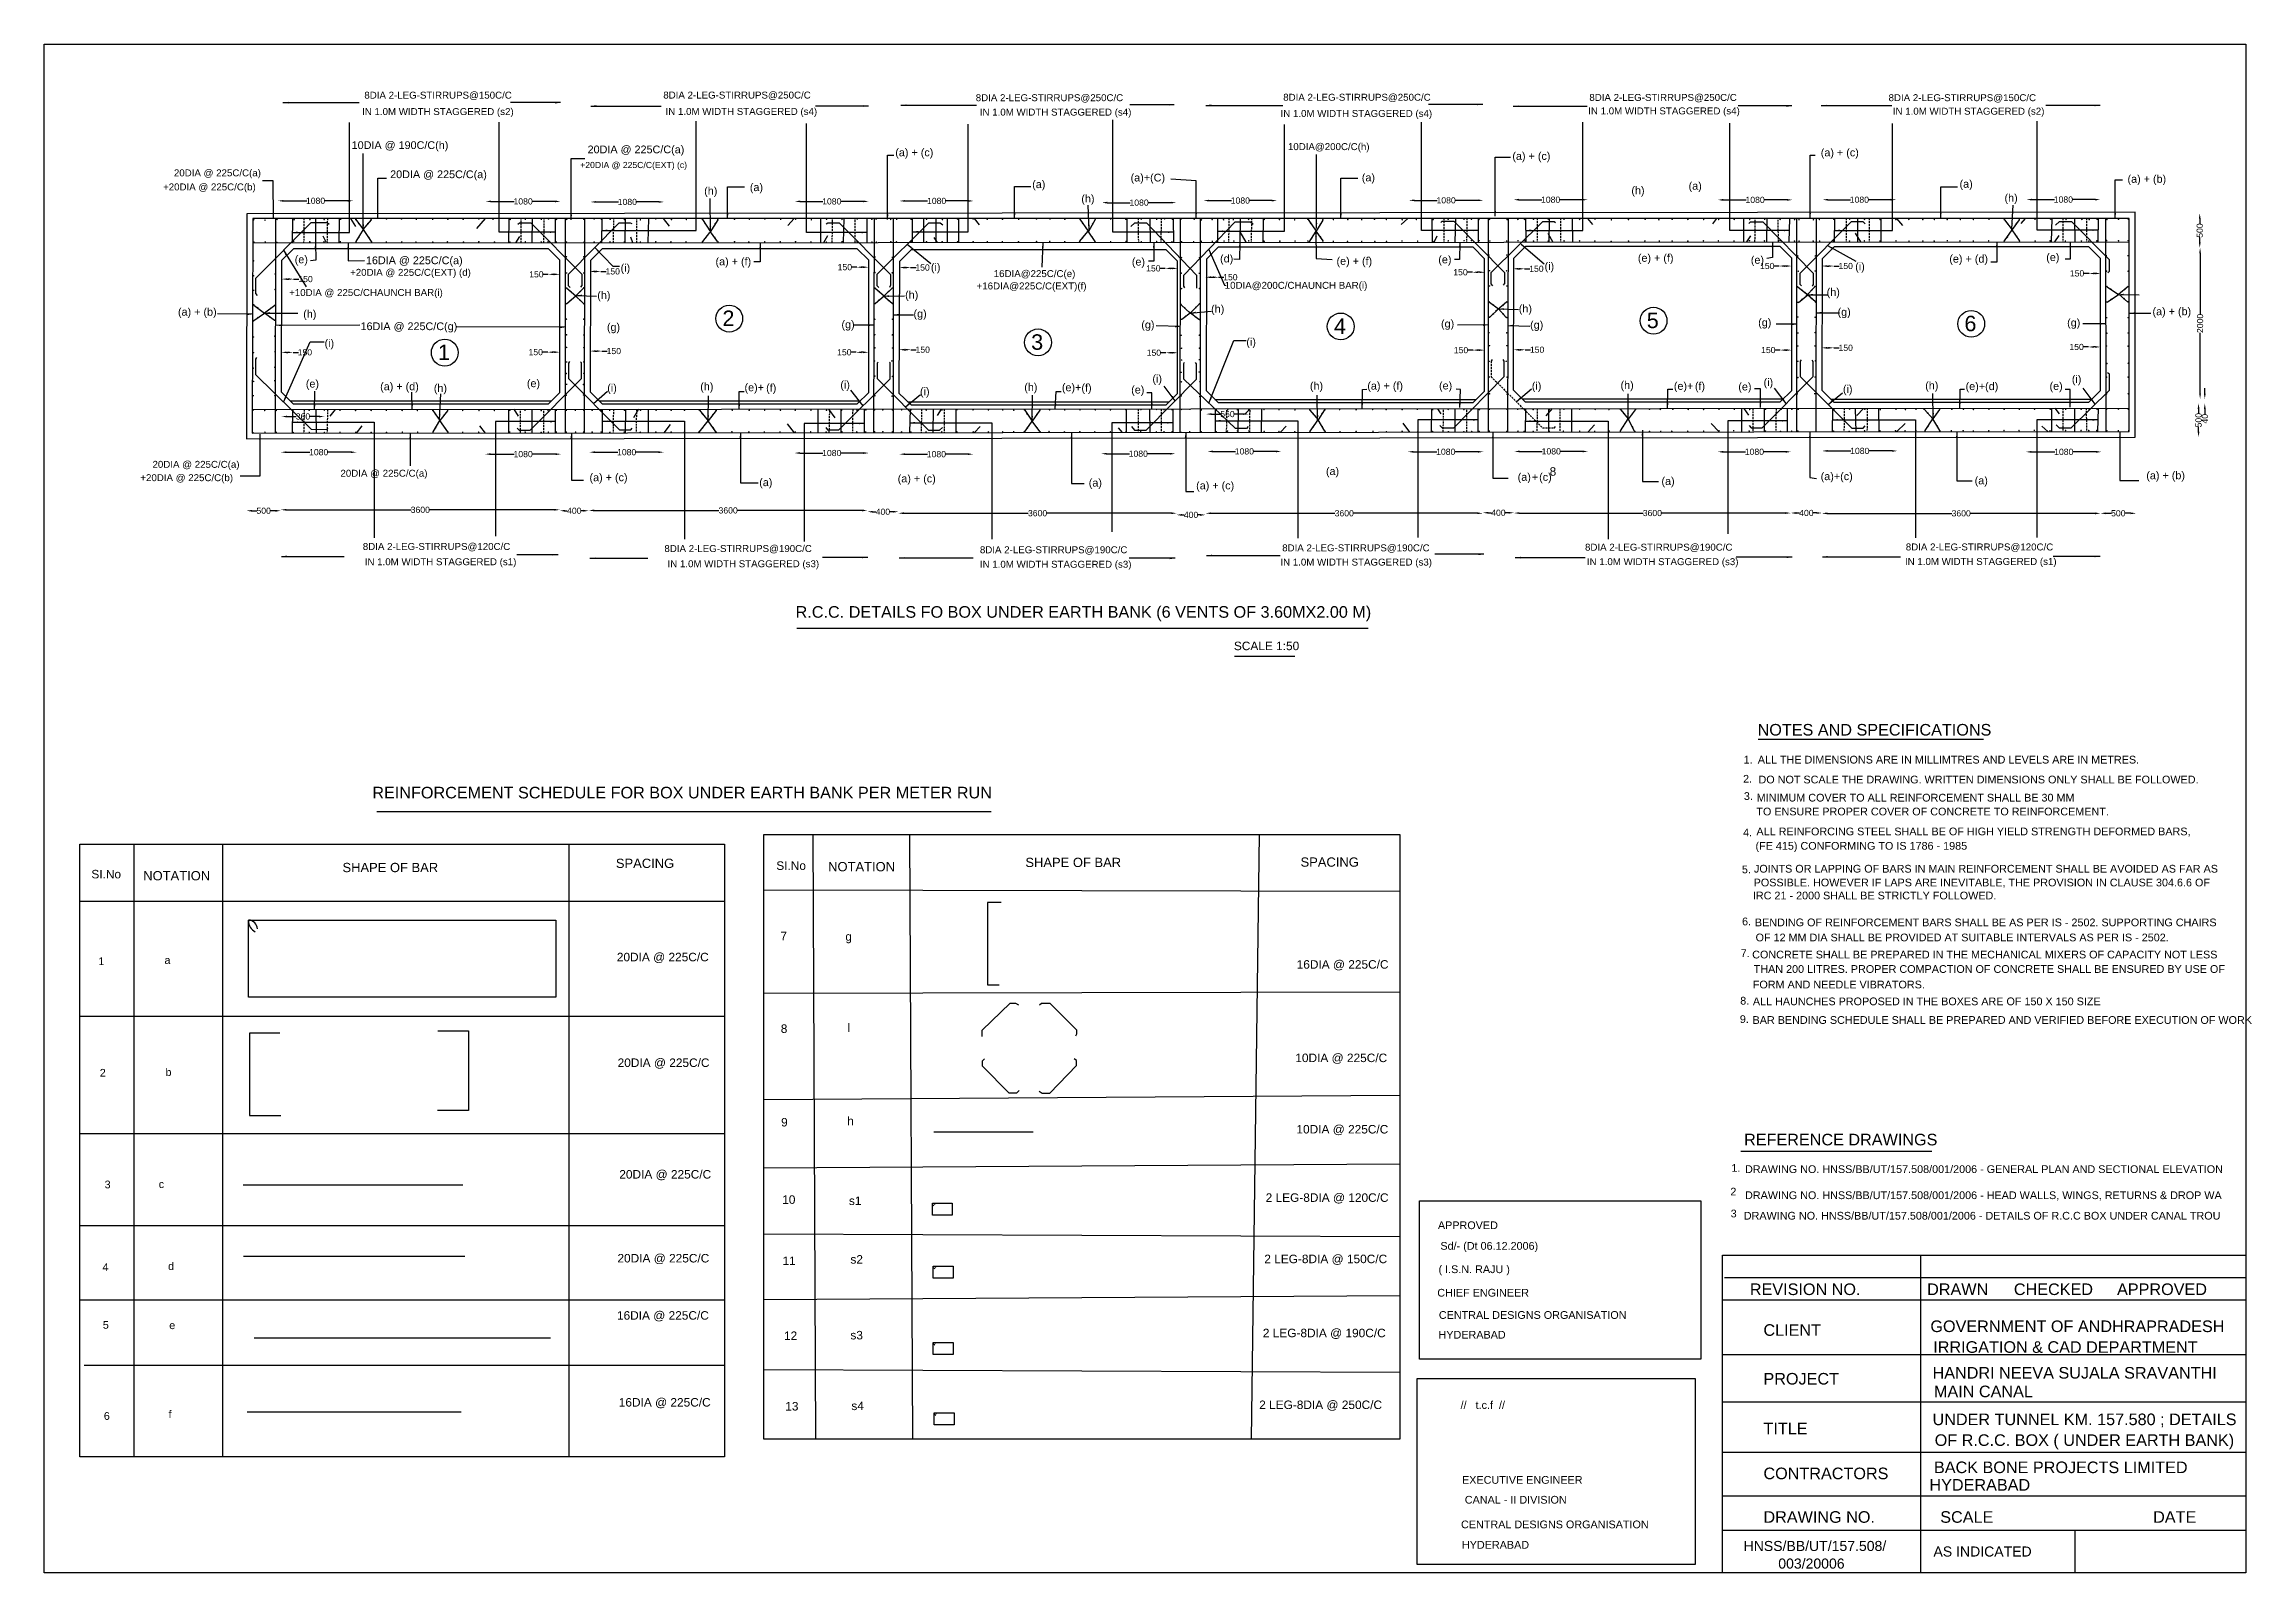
# Model space of a CAD drawing. Header units: millimetres. Extents: x 369 to 28950, y 216 to 20004.
import ezdxf

# ---------------------------------------------------------------- set-up
doc = ezdxf.new("R2010")
doc.units = ezdxf.units.MM
doc.header["$MEASUREMENT"] = 0
doc.linetypes.add('DASHED', pattern=[0.75, 0.5, -0.25])
for name, color, linetype in [('DIM', 7, 'Continuous'), ('DWG', 7, 'Continuous'), ('TXT', 7, 'Continuous')]:
    doc.layers.add(name, color=color, linetype=linetype)
doc.styles.get("Standard").update_dxf_attribs({"font": 'arial.ttf'})
doc.dimstyles.new('Civil', dxfattribs={"dimtxt": 80, "dimasz": 70, "dimexe": 0.1, "dimexo": 0.0625, "dimgap": 0.09, "dimtad": 0, "dimdec": 0, "dimzin": 12, "dimdsep": 46, "dimtxsty": 'Standard', "dimcen": 0.1, "dimse1": 1, "dimse2": 1, "dimadec": 0, "dimazin": 2, "dimtfac": 1, "dimtdec": 0, "dimtofl": 0, "dimtmove": 0, "dimatfit": 3, "dimfxl": 1, "dimfrac": 1, "dimtolj": 1, "dimtzin": 0, "dimarcsym": 0})

msp = doc.modelspace()

# ---------------------------------------------------------------- texts
at = {"layer": 'TXT'}
for s, height, p in [('IN 1.0M WIDTH STAGGERED (s2)', 90, (4485, 19086)), ('8DIA 2-LEG-STIRRUPS@150C/C', 90, (4514.5, 19298.6)), ('8DIA 2-LEG-STIRRUPS@250C/C', 90, (8384.4, 19299.8)), ('IN 1.0M WIDTH STAGGERED (s4)', 90, (8413.8, 19088.1)), ('8DIA 2-LEG-STIRRUPS@250C/C', 90, (12429.6, 19265.8)), ('IN 1.0M WIDTH STAGGERED (s4)', 90, (12482.1, 19079.3)), ('IN 1.0M WIDTH STAGGERED (s4)', 90, (16375.5, 19062)), ('8DIA 2-LEG-STIRRUPS@250C/C', 90, (16410.2, 19271.4)), ('IN 1.0M WIDTH STAGGERED (s4)', 90, (20358.6, 19094.8)), ('8DIA 2-LEG-STIRRUPS@250C/C', 90, (20373.3, 19269.4)), ('8DIA 2-LEG-STIRRUPS@150C/C', 90, (24246.8, 19266)), ('IN 1.0M WIDTH STAGGERED (s2)', 90, (24301.9, 19091.1)), ('10DIA @ 190C/C(h)', 100, (4350, 18646.8)), ('20DIA @ 225C/C(a)', 100, (7404.6, 18591.4)), ('(a) + (c)', 100, (11387.9, 18552.5)), ('10DIA@200C/C(h)', 90, (16470.9, 18632.4)), ('(a) + (c)', 100, (19376.7, 18506.2)), ('(a) + (c)', 100, (23369.1, 18551.7)), ('20DIA @ 225C/C(a)', 90, (2049.1, 18292.8)), ('20DIA @ 225C/C(a)', 100, (4848.5, 18269.4)), ('+20DIA @ 225C/C(EXT) (c)', 80, (7309.1, 18399.7)), ('(a)+(C)', 100, (14434.4, 18226.6)), ('(a)', 100, (17427.4, 18227.8)), ('(a) + (b)', 100, (27340, 18209.7)), ('+20DIA @ 225C/C(b)', 90, (1908.3, 18110.8)), ('(h)', 100, (8913.8, 18055.6)), ('(a)', 100, (9504.9, 18101.8)), ('(a)', 100, (13160.1, 18140.6)), ('(h)', 100, (13796.4, 17954.3)), ('(h)', 100, (20917.3, 18060.7)), ('(a)', 100, (21658.3, 18119.5)), ('(a)', 100, (25165.6, 18145.2)), ('(h)', 100, (25747.7, 17964.2)), ('(e)', 100, (3613.2, 17167.9)), ('16DIA @ 225C/C(a)', 100, (4534.9, 17155.6)), ('(i)', 100, (7831.9, 17057.4)), ('(a) + (f)', 100, (9060.5, 17141.2)), ('(i)', 100, (11848.9, 17066.7)), ('(e)', 100, (14450.1, 17138.2)), ('(d)', 100, (15592.5, 17178.8)), ('(e) + (f)', 100, (17099.7, 17146.7)), ('(e)', 100, (18417.8, 17167)), ('(i)', 100, (19793.6, 17080)), ('(e) + (f)', 100, (21001.1, 17187.1)), ('(e)', 100, (22463.5, 17161.6)), ('(i)', 100, (23814.9, 17076.2)), ('(e) + (d)', 100, (25033.3, 17175.8)), ('(e)', 100, (26288, 17196.7)), ('+20DIA @ 225C/C(EXT) (d)', 90, (4329.8, 17005)), ('+16DIA@225C/C(EXT)(f)', 90, (12440.3, 16828.9)), ('16DIA@225C/C(e)', 90, (12662.5, 16988.5)), ('10DIA@200C/CHAUNCH BAR(i)', 90, (15652.7, 16836.9)), ('(a) + (b)', 100, (2101.7, 16489.3)), ('+10DIA @ 225C/CHAUNCH BAR(i)', 90, (3540.6, 16743.8)), ('(h)', 100, (7529.9, 16704.6)), ('(h)', 100, (11515.1, 16709.4)), ('(h)', 100, (15476.7, 16527.2)), ('(h)', 100, (19459.9, 16530.7)), ('(h)', 100, (23445.5, 16745)), ('(g)', 100, (23586.5, 16487.7)), ('(a) + (b)', 100, (27663.5, 16495.5)), ('(h)', 100, (3723.1, 16461.4)), ('16DIA @ 225C/C(g)', 100, (4465.4, 16302.1)), ('(g)', 100, (7655, 16292)), ('2', 200, (9150.1, 16355.9)), ('(g)', 100, (10691, 16326.6)), ('(g)', 100, (11623.6, 16465.7)), ('(g)', 100, (14572.9, 16323.8)), ('4', 200, (17066.6, 16253.6)), ('(g)', 100, (18452.9, 16336.4)), ('(g)', 100, (19606.1, 16321.4)), ('5', 200, (21116.4, 16327.9)), ('(g)', 100, (22558.6, 16352.7)), ('6', 200, (25229, 16287.9)), ('(g)', 100, (26558.4, 16349.9)), ('(i)', 100, (3999.4, 16083.8)), ('1', 200, (5467.7, 15915.1)), ('3', 200, (13147.4, 16047.7)), ('(i)', 100, (15932.5, 16099.3)), ('(i)', 100, (14716.7, 15623.9)), ('(i)', 100, (26619.4, 15617.9)), ('(e)', 100, (3756.6, 15558.9)), ('(a) + (d)', 100, (4718.8, 15524.3)), ('(h)', 100, (5413.6, 15502.4)), ('(e)', 100, (6618.3, 15564)), ('(i)', 100, (7658.8, 15504.3)), ('(h)', 100, (8862.7, 15522.6)), ('(e)+', 100, (9435.8, 15511.4)), ('(f)', 100, (9716, 15506)), ('(i)', 100, (10676.6, 15545.5)), ('(i)', 100, (11707.8, 15458.6)), ('(h)', 100, (13057.6, 15515.1)), ('(e)+', 100, (13544.6, 15511.1)), ('(f)', 100, (13797.6, 15506.3)), ('(e)', 100, (14441.5, 15481.3)), ('(h)', 100, (16755.5, 15530.8)), ('(a) + (f)', 100, (17498.9, 15532.3)), ('(e)', 100, (18427, 15534.5)), ('(i)', 100, (19628.3, 15530.4)), ('(h)', 100, (20776.8, 15541.5)), ('(e)+', 100, (21467, 15529.3)), ('(f)', 100, (21739.5, 15528.5)), ('(e)', 100, (22301.7, 15521.3)), ('(i)', 100, (22628.9, 15577)), ('(i)', 100, (23656.2, 15489.9)), ('(h)', 100, (24721.2, 15535.6)), ('(e)+(d)', 100, (25244.3, 15526.1)), ('(e)', 100, (26330.4, 15528.3)), ('20DIA @ 225C/C(a)', 90, (1771.8, 14519.6)), ('+20DIA @ 225C/C(b)', 90, (1614.4, 14347)), ('20DIA @ 225C/C(a)', 90, (4205.1, 14404.5)), ('(a) + (c)', 100, (7429, 14346.5)), ('(a)', 100, (9626.2, 14282.8)), ('(a) + (c)', 100, (11419.3, 14331.3)), ('(a)', 100, (13892.5, 14277.4)), ('(a) + (c)', 100, (15282.7, 14241.3)), ('(a)', 100, (16963.3, 14426.4)), ('(a)', 100, (19445.5, 14351.4)), ('+', 100, (19629.5, 14350.8)), ('(c)', 100, (19723.1, 14350.8)), ('8', 110, (19859.2, 14417.3)), ('(a)', 100, (21306.5, 14298.6)), ('(a)+(c)', 100, (23367.9, 14360.4)), ('(a)', 100, (25361.7, 14306.2)), ('(a) + (b)', 100, (27583.4, 14371.9)), ('8DIA 2-LEG-STIRRUPS@120C/C', 90, (4494.5, 13456.5)), ('8DIA 2-LEG-STIRRUPS@190C/C', 90, (8398.9, 13429.9)), ('8DIA 2-LEG-STIRRUPS@190C/C', 90, (12483.4, 13413.7)), ('8DIA 2-LEG-STIRRUPS@190C/C', 90, (16396.8, 13438.5)), ('8DIA 2-LEG-STIRRUPS@190C/C', 90, (20317.2, 13447.2)), ('8DIA 2-LEG-STIRRUPS@120C/C', 90, (24469.9, 13450.2)), ('IN 1.0M WIDTH STAGGERED (s1)', 90, (4519.9, 13258.9)), ('IN 1.0M WIDTH STAGGERED (s3)', 90, (8439.5, 13233)), ('IN 1.0M WIDTH STAGGERED (s3)', 90, (12483, 13226.3)), ('IN 1.0M WIDTH STAGGERED (s3)', 90, (16373.3, 13254.4)), ('IN 1.0M WIDTH STAGGERED (s3)', 90, (20341.3, 13260)), ('IN 1.0M WIDTH STAGGERED (s1)', 90, (24459.4, 13262.4)), ('R.C.C. DETAILS FO BOX UNDER EARTH BANK (6 VENTS OF 3.60MX2.00 M)', 150, (10097.8, 12579.2)), ('SCALE 1:50', 110, (15771.7, 12159.4)), ('NOTES AND SPECIFICATIONS', 150, (22551.2, 11054)), ('1.', 100, (22369.9, 10692)), ('ALL THE DIMENSIONS ARE IN MILLIMTRES AND LEVELS ARE IN METRES.', 100, (22553.9, 10692)), ('REINFORCEMENT SCHEDULE FOR BOX UNDER EARTH BANK PER METER RUN', 150, (4617.9, 10240.5)), ('2.', 100, (22363.6, 10444.3)), ('3.', 100, (22373.5, 10220.5)), ('MINIMUM COVER TO ALL REINFORCEMENT SHALL BE 30 MM', 100, (22540.1, 10200)), ('DO NOT SCALE THE DRAWING. WRITTEN DIMENSIONS ONLY SHALL BE FOLLOWED.', 100, (22563.1, 10434.5)), ('TO ENSURE PROPER COVER OF CONCRETE TO REINFORCEMENT.', 100, (22535.5, 10020.7)), ('4.', 100, (22363.9, 9750.1)), ('ALL REINFORCING STEEL SHALL BE OF HIGH YIELD STRENGTH DEFORMED BARS,', 100, (22536.3, 9762.6)), ('SPACING', 120, (7770.8, 9340.2)), ('SHAPE OF BAR', 120, (13072.3, 9351.9)), ('SPACING', 120, (16634.4, 9356.2)), ('(FE 415) CONFORMING TO IS 1786 - 1985', 100, (22524.2, 9576.3)), ('SI.No', 110, (980.7, 9205.1)), ('NOTATION', 120, (1652.3, 9179.5)), ('SHAPE OF BAR', 120, (4231.3, 9285.9)), ('SI.No', 110, (9847.3, 9315)), ('NOTATION', 120, (10518.6, 9296.8)), ('5.', 100, (22348.7, 9271.3)), ('JOINTS OR LAPPING OF BARS IN MAIN REINFORCEMENT SHALL BE AVOIDED AS FAR AS', 100, (22503.9, 9280.1)), ('POSSIBLE. HOWEVER IF LAPS ARE INEVITABLE, THE PROVISION IN CLAUSE 304.6.6 OF', 100, (22500.3, 9101.7)), ('IRC 21 - 2000 SHALL BE STRICTLY FOLLOWED.', 100, (22490.4, 8933.3)), ('6.', 100, (22349.9, 8597.7)), ('BENDING OF REINFORCEMENT BARS SHALL BE AS PER IS - 2502. SUPPORTING CHAIRS', 100, (22516.5, 8585.1)), ('7', 110, (9900.4, 8403.8)), ('g', 110, (10741.3, 8398.1)), ('OF 12 MM DIA SHALL BE PROVIDED AT SUITABLE INTERVALS AS PER IS - 2502.', 100, (22525.4, 8390.3)), ('1', 100, (1070.9, 8083.2)), ('a', 100, (1926.8, 8096.9)), ('20DIA @ 225C/C', 110, (7783.3, 8131.8)), ('16DIA @ 225C/C', 110, (16584.2, 8036.3)), ('7.', 100, (22332.5, 8186.9)), ('CONCRETE SHALL BE PREPARED IN THE MECHANICAL MIXERS OF CAPACITY NOT LESS', 100, (22481.3, 8169.1)), ('THAN 200 LITRES. PROPER COMPACTION OF CONCRETE SHALL BE ENSURED BY USE OF', 100, (22500.8, 7981.9)), ('FORM AND NEEDLE VIBRATORS.', 100, (22489.3, 7781)), ('9.', 100, (22321.5, 7333.1)), ('8.', 100, (22326.3, 7571.8)), ('ALL HAUNCHES PROPOSED IN THE BOXES ARE OF 150 X 150 SIZE', 100, (22490.2, 7562.9)), ('8', 110, (9905.4, 7204.6)), (' l', 110, (10724.9, 7216.6)), ('BAR BENDING SCHEDULE SHALL BE PREPARED AND VERIFIED BEFORE EXECUTION OF WORK', 100, (22486, 7321.8)), ('20DIA @ 225C/C', 110, (7793.5, 6764)), ('10DIA @ 225C/C', 110, (16566.7, 6826.9)), ('2', 100, (1089.3, 6638.7)), ('b', 100, (1939.9, 6646.8)), ('9', 110, (9909.9, 5993.8)), ('h', 110, (10765, 6009.8)), ('10DIA @ 225C/C', 110, (16581.2, 5902.8)), ('REFERENCE DRAWINGS', 150, (22376.5, 5749.1)), ('20DIA @ 225C/C', 110, (7815.3, 5319.5)), ('1.', 100, (22211.7, 5406.8)), ('DRAWING NO. HNSS/BB/UT/157.508/001/2006 - GENERAL PLAN AND SECTIONAL ELEVATION', 100, (22388.7, 5391.2)), ('3', 100, (1152, 5193.1)), ('c', 100, (1852.6, 5196.6)), ('2', 100, (22198.9, 5100.2)), ('DRAWING NO. HNSS/BB/UT/157.508/001/2006 - HEAD WALLS, WINGS, RETURNS & DROP WA', 100, (22388.7, 5053.5)), ('10', 110, (9924, 4992.2)), ('s1', 110, (10787.4, 4976.7)), ('2 LEG-8DIA @ 120C/C', 110, (16183, 5017.9)), ('3', 100, (22202.6, 4817.1)), ('DRAWING NO. HNSS/BB/UT/157.508/001/2006 - DETAILS OF R.C.C BOX UNDER CANAL TROU', 100, (22372.6, 4788.2)), ('APPROVED', 100, (18412.8, 4664.9)), ('20DIA @ 225C/C', 110, (7790.9, 4233.4)), ('11', 110, (9928.1, 4199.8)), ('s2', 110, (10807.1, 4218.3)), ('2 LEG-8DIA @ 150C/C', 110, (16165.2, 4224.1)), ('Sd/- (Dt 06.12.2006)', 100, (18445.1, 4397.9)), ('4', 100, (1124.7, 4123.6)), ('d', 100, (1973.2, 4135.6)), ('( I.S.N. RAJU )', 100, (18420.9, 4095.5)), ('CHIEF ENGINEER', 100, (18404.7, 3791.3)), ('REVISION NO.', 150, (22451.2, 3811.5)), ('DRAWN', 150, (24745.9, 3811.5)), ('CHECKED', 150, (25869, 3811.5)), ('APPROVED', 150, (27204.6, 3811.5)), ('5', 100, (1128.5, 3375.3)), ('e', 100, (1988.6, 3370.6)), ('16DIA @ 225C/C', 110, (7784.8, 3492.6)), ('CENTRAL DESIGNS ORGANISATION', 100, (18424.9, 3503.3)), ('CLIENT', 150, (22627.2, 3283.8)), ('GOVERNMENT OF ANDHRAPRADESH', 150, (24788.4, 3332.3)), ('12', 110, (9947.2, 3229.9)), ('s3', 110, (10806.7, 3237.3)), ('2 LEG-8DIA @ 190C/C', 110, (16146.3, 3265.3)), ('HYDERABAD', 100, (18420.9, 3247.8)), ('IRRIGATION & CAD DEPARTMENT', 150, (24825.5, 3063.5)), ('HANDRI NEEVA SUJALA SRAVANTHI', 150, (24816.3, 2729.8)), ('PROJECT', 150, (22627.2, 2652.9)), ('MAIN CANAL', 150, (24834.8, 2488.9)), ('6', 100, (1142, 2196.2)), ('f', 100, (1979.9, 2220.2)), ('16DIA @ 225C/C', 110, (7808.4, 2367.8)), ('13', 110, (9963.3, 2317)), ('s4', 110, (10819.5, 2322.4)), ('2 LEG-8DIA @ 250C/C', 110, (16098.9, 2335.8)), ('//   t.c.f  //', 100, (18706.4, 2338.4)), ('TITLE', 150, (22627.2, 2009.9)), ('UNDER TUNNEL KM. 157.580 ; DETAILS', 150, (24816.3, 2127.4)), ('OF R.C.C. BOX ( UNDER EARTH BANK)', 150, (24844.1, 1858.6)), ('EXECUTIVE ENGINEER', 100, (18725.2, 1368.7)), ('CONTRACTORS', 150, (22627.2, 1427.6)), ('HYDERABAD', 150, (24776, 1279.3)), ('BACK BONE PROJECTS LIMITED', 150, (24834.8, 1506.4)), ('CANAL - II DIVISION', 100, (18760.7, 1111.5)), ('CENTRAL DESIGNS ORGANISATION', 100, (18711.9, 792.3)), ('DRAWING NO.', 150, (22627.2, 863.5)), ('SCALE', 150, (24915.9, 863.5)), ('DATE', 150, (27672, 863.5)), ('HYDERABAD', 100, (18723.8, 528.1)), ('HNSS/BB/UT/157.508/', 130, (22369.8, 498.5)), ('003/20006', 130, (22819.1, 270.8)), ('AS INDICATED', 130, (24828.2, 426.7))]:
    msp.add_text(s, height=height, dxfattribs=at).set_placement(p)

# ---------------------------------------------------------------- blocks, each defined once
blk = doc.blocks.new('*D2')
at = {"layer": 'Defpoints', "color": 0, "transparency": 16777216}
for p in [(3397, 17959), (4370, 17976), (4370, 17959)]:
    blk.add_point(p, dxfattribs=at)
at = {"layer": 'DIM', "color": 0, "lineweight": -2, "transparency": 16777216}
for p, q in [((3467, 17976), (3768, 17976)), ((4300, 17976), (3999, 17976))]:
    blk.add_line(p, q, dxfattribs=at)
at = {"layer": 'DIM', "color": 0, "transparency": 16777216}
for points in [[(3467, 17987), (3467, 17964), (3397, 17976)], [(4300, 17987), (4300, 17964), (4370, 17976)]]:
    blk.add_solid(points, dxfattribs=at)
at = {"layer": 'DIM', "color": 0, "transparency": 16777216, "insert": (3883, 17976), "char_height": 80, "attachment_point": 5}
blk.add_mtext('\\A1;1080', dxfattribs=at)
blk = doc.blocks.new('*D3')
at = {"layer": 'Defpoints', "color": 0, "transparency": 16777216}
for p in [(6086, 17957), (7054, 17968), (7054, 17957)]:
    blk.add_point(p, dxfattribs=at)
at = {"layer": 'DIM', "color": 0, "lineweight": -2, "transparency": 16777216}
for p, q in [((6156, 17968), (6454, 17968)), ((6984, 17968), (6685, 17968))]:
    blk.add_line(p, q, dxfattribs=at)
at = {"layer": 'DIM', "color": 0, "transparency": 16777216}
for points in [[(6156, 17980), (6156, 17957), (6086, 17968)], [(6984, 17980), (6984, 17957), (7054, 17968)]]:
    blk.add_solid(points, dxfattribs=at)
at = {"layer": 'DIM', "color": 0, "transparency": 16777216, "insert": (6570, 17968), "char_height": 80, "attachment_point": 5}
blk.add_mtext('\\A1;1080', dxfattribs=at)
blk = doc.blocks.new('*D4')
at = {"layer": 'Defpoints', "color": 0, "transparency": 16777216}
for p in [(7443, 17959), (8394, 17961), (8394, 17959)]:
    blk.add_point(p, dxfattribs=at)
at = {"layer": 'DIM', "color": 0, "lineweight": -2, "transparency": 16777216}
for p, q in [((7513, 17961), (7803, 17961)), ((8324, 17961), (8034, 17961))]:
    blk.add_line(p, q, dxfattribs=at)
at = {"layer": 'DIM', "color": 0, "transparency": 16777216}
for points in [[(7513, 17973), (7513, 17950), (7443, 17961)], [(8324, 17973), (8324, 17950), (8394, 17961)]]:
    blk.add_solid(points, dxfattribs=at)
at = {"layer": 'DIM', "color": 0, "transparency": 16777216, "insert": (7919, 17961), "char_height": 80, "attachment_point": 5}
blk.add_mtext('\\A1;1080', dxfattribs=at)
blk = doc.blocks.new('*D5')
at = {"layer": 'Defpoints', "color": 0, "transparency": 16777216}
for p in [(10088, 17959), (11044, 17968), (11044, 17959)]:
    blk.add_point(p, dxfattribs=at)
at = {"layer": 'DIM', "color": 0, "lineweight": -2, "transparency": 16777216}
for p, q in [((10158, 17968), (10451, 17968)), ((10974, 17968), (10682, 17968))]:
    blk.add_line(p, q, dxfattribs=at)
at = {"layer": 'DIM', "color": 0, "transparency": 16777216}
for points in [[(10158, 17980), (10158, 17957), (10088, 17968)], [(10974, 17980), (10974, 17957), (11044, 17968)]]:
    blk.add_solid(points, dxfattribs=at)
at = {"layer": 'DIM', "color": 0, "transparency": 16777216, "insert": (10566, 17968), "char_height": 80, "attachment_point": 5}
blk.add_mtext('\\A1;1080', dxfattribs=at)
blk = doc.blocks.new('*D6')
at = {"layer": 'Defpoints', "color": 0, "transparency": 16777216}
for p in [(11443, 17960), (12402, 17974), (12402, 17960)]:
    blk.add_point(p, dxfattribs=at)
at = {"layer": 'DIM', "color": 0, "lineweight": -2, "transparency": 16777216}
for p, q in [((11513, 17974), (11807, 17974)), ((12332, 17974), (12038, 17974))]:
    blk.add_line(p, q, dxfattribs=at)
at = {"layer": 'DIM', "color": 0, "transparency": 16777216}
for points in [[(11513, 17986), (11513, 17963), (11443, 17974)], [(12332, 17986), (12332, 17963), (12402, 17974)]]:
    blk.add_solid(points, dxfattribs=at)
at = {"layer": 'DIM', "color": 0, "transparency": 16777216, "insert": (11923, 17974), "char_height": 80, "attachment_point": 5}
blk.add_mtext('\\A1;1080', dxfattribs=at)
blk = doc.blocks.new('*D7')
at = {"layer": 'Defpoints', "color": 0, "transparency": 16777216}
for p in [(14062, 17964), (15026, 17964), (15026, 17952)]:
    blk.add_point(p, dxfattribs=at)
at = {"layer": 'DIM', "color": 0, "lineweight": -2, "transparency": 16777216}
for p, q in [((14132, 17952), (14428, 17952)), ((14956, 17952), (14660, 17952))]:
    blk.add_line(p, q, dxfattribs=at)
at = {"layer": 'DIM', "color": 0, "transparency": 16777216}
for points in [[(14132, 17964), (14132, 17941), (14062, 17952)], [(14956, 17964), (14956, 17941), (15026, 17952)]]:
    blk.add_solid(points, dxfattribs=at)
at = {"layer": 'DIM', "color": 0, "transparency": 16777216, "insert": (14544, 17952), "char_height": 80, "attachment_point": 5}
blk.add_mtext('\\A1;1080', dxfattribs=at)
blk = doc.blocks.new('*D8')
at = {"layer": 'Defpoints', "color": 0, "transparency": 16777216}
for p in [(15379, 17965), (16330, 17979), (16330, 17965)]:
    blk.add_point(p, dxfattribs=at)
at = {"layer": 'DIM', "color": 0, "lineweight": -2, "transparency": 16777216}
for p, q in [((15449, 17979), (15739, 17979)), ((16260, 17979), (15970, 17979))]:
    blk.add_line(p, q, dxfattribs=at)
at = {"layer": 'DIM', "color": 0, "transparency": 16777216}
for points in [[(15449, 17990), (15449, 17967), (15379, 17979)], [(16260, 17990), (16260, 17967), (16330, 17979)]]:
    blk.add_solid(points, dxfattribs=at)
at = {"layer": 'DIM', "color": 0, "transparency": 16777216, "insert": (15855, 17979), "char_height": 80, "attachment_point": 5}
blk.add_mtext('\\A1;1080', dxfattribs=at)
blk = doc.blocks.new('*D9')
at = {"layer": 'Defpoints', "color": 0, "transparency": 16777216}
for p in [(18037, 17974), (19000, 17982), (19000, 17974)]:
    blk.add_point(p, dxfattribs=at)
at = {"layer": 'DIM', "color": 0, "lineweight": -2, "transparency": 16777216}
for p, q in [((18107, 17982), (18403, 17982)), ((18930, 17982), (18634, 17982))]:
    blk.add_line(p, q, dxfattribs=at)
at = {"layer": 'DIM', "color": 0, "transparency": 16777216}
for points in [[(18107, 17994), (18107, 17971), (18037, 17982)], [(18930, 17994), (18930, 17971), (19000, 17982)]]:
    blk.add_solid(points, dxfattribs=at)
at = {"layer": 'DIM', "color": 0, "transparency": 16777216, "insert": (18519, 17982), "char_height": 80, "attachment_point": 5}
blk.add_mtext('\\A1;1080', dxfattribs=at)
blk = doc.blocks.new('*D10')
at = {"layer": 'Defpoints', "color": 0, "transparency": 16777216}
for p in [(19392, 17967), (20353, 17990), (20353, 17967)]:
    blk.add_point(p, dxfattribs=at)
at = {"layer": 'DIM', "color": 0, "lineweight": -2, "transparency": 16777216}
for p, q in [((19462, 17990), (19757, 17990)), ((20283, 17990), (19988, 17990))]:
    blk.add_line(p, q, dxfattribs=at)
at = {"layer": 'DIM', "color": 0, "transparency": 16777216}
for points in [[(19462, 18002), (19462, 17979), (19392, 17990)], [(20283, 18002), (20283, 17979), (20353, 17990)]]:
    blk.add_solid(points, dxfattribs=at)
at = {"layer": 'DIM', "color": 0, "transparency": 16777216, "insert": (19872, 17990), "char_height": 80, "attachment_point": 5}
blk.add_mtext('\\A1;1080', dxfattribs=at)
blk = doc.blocks.new('*D11')
at = {"layer": 'Defpoints', "color": 0, "transparency": 16777216}
for p in [(22038, 17972), (23000, 17988), (23000, 17972)]:
    blk.add_point(p, dxfattribs=at)
at = {"layer": 'DIM', "color": 0, "lineweight": -2, "transparency": 16777216}
for p, q in [((22108, 17988), (22404, 17988)), ((22930, 17988), (22635, 17988))]:
    blk.add_line(p, q, dxfattribs=at)
at = {"layer": 'DIM', "color": 0, "transparency": 16777216}
for points in [[(22108, 18000), (22108, 17976), (22038, 17988)], [(22930, 18000), (22930, 17976), (23000, 17988)]]:
    blk.add_solid(points, dxfattribs=at)
at = {"layer": 'DIM', "color": 0, "transparency": 16777216, "insert": (22519, 17988), "char_height": 80, "attachment_point": 5}
blk.add_mtext('\\A1;1080', dxfattribs=at)
blk = doc.blocks.new('*D12')
at = {"layer": 'Defpoints', "color": 0, "transparency": 16777216}
for p in [(23393, 17968), (24346, 17990), (24346, 17968)]:
    blk.add_point(p, dxfattribs=at)
at = {"layer": 'DIM', "color": 0, "lineweight": -2, "transparency": 16777216}
for p, q in [((23463, 17990), (23754, 17990)), ((24276, 17990), (23985, 17990))]:
    blk.add_line(p, q, dxfattribs=at)
at = {"layer": 'DIM', "color": 0, "transparency": 16777216}
for points in [[(23463, 18002), (23463, 17979), (23393, 17990)], [(24276, 18002), (24276, 17979), (24346, 17990)]]:
    blk.add_solid(points, dxfattribs=at)
at = {"layer": 'DIM', "color": 0, "transparency": 16777216, "insert": (23869, 17990), "char_height": 80, "attachment_point": 5}
blk.add_mtext('\\A1;1080', dxfattribs=at)
blk = doc.blocks.new('*D13')
at = {"layer": 'Defpoints', "color": 0, "transparency": 16777216}
for p in [(26033, 17969), (26988, 17992), (26988, 17969)]:
    blk.add_point(p, dxfattribs=at)
at = {"layer": 'DIM', "color": 0, "lineweight": -2, "transparency": 16777216}
for p, q in [((26103, 17992), (26395, 17992)), ((26918, 17992), (26626, 17992))]:
    blk.add_line(p, q, dxfattribs=at)
at = {"layer": 'DIM', "color": 0, "transparency": 16777216}
for points in [[(26103, 18003), (26103, 17980), (26033, 17992)], [(26918, 18003), (26918, 17980), (26988, 17992)]]:
    blk.add_solid(points, dxfattribs=at)
at = {"layer": 'DIM', "color": 0, "transparency": 16777216, "insert": (26510, 17992), "char_height": 80, "attachment_point": 5}
blk.add_mtext('\\A1;1080', dxfattribs=at)
blk = doc.blocks.new('*D14')
at = {"layer": 'Defpoints', "color": 0, "transparency": 16777216}
for p in [(28280, 17815), (28275, 17367), (28280, 17367)]:
    blk.add_point(p, dxfattribs=at)
at = {"layer": 'DIM', "color": 0, "lineweight": -2, "transparency": 16777216}
for p, q in [((28275, 17745), (28275, 17679)), ((28275, 17437), (28275, 17503))]:
    blk.add_line(p, q, dxfattribs=at)
at = {"layer": 'DIM', "color": 0, "transparency": 16777216}
for points in [[(28264, 17745), (28287, 17745), (28275, 17815)], [(28264, 17437), (28287, 17437), (28275, 17367)]]:
    blk.add_solid(points, dxfattribs=at)
at = {"layer": 'DIM', "color": 0, "transparency": 16777216, "insert": (28275, 17591), "char_height": 80, "attachment_point": 5, "rotation": 90}
blk.add_mtext('\\A1;500', dxfattribs=at)
blk = doc.blocks.new('*D15')
at = {"layer": 'Defpoints', "color": 0, "transparency": 16777216}
for p in [(28275, 17367), (28275, 15411), (28280, 15411)]:
    blk.add_point(p, dxfattribs=at)
at = {"layer": 'DIM', "color": 0, "lineweight": -2, "transparency": 16777216}
for p, q in [((28280, 17297), (28280, 16509)), ((28280, 15481), (28280, 16269))]:
    blk.add_line(p, q, dxfattribs=at)
at = {"layer": 'DIM', "color": 0, "transparency": 16777216}
for points in [[(28268, 17297), (28291, 17297), (28280, 17367)], [(28268, 15481), (28291, 15481), (28280, 15411)]]:
    blk.add_solid(points, dxfattribs=at)
at = {"layer": 'DIM', "color": 0, "transparency": 16777216, "insert": (28280, 16389), "char_height": 80, "attachment_point": 5, "rotation": 90}
blk.add_mtext('\\A1;2000', dxfattribs=at)
blk = doc.blocks.new('*D16')
at = {"layer": 'Defpoints', "color": 0, "transparency": 16777216}
for p in [(28280, 15411), (28280, 15353), (28341, 15353)]:
    blk.add_point(p, dxfattribs=at)
at = {"layer": 'DIM', "color": 0, "lineweight": -2, "transparency": 16777216}
for p, q in [((28341, 15481), (28341, 15551)), ((28341, 15283), (28341, 15213))]:
    blk.add_line(p, q, dxfattribs=at)
at = {"layer": 'DIM', "color": 0, "transparency": 16777216}
for points in [[(28329, 15481), (28352, 15481), (28341, 15411)], [(28329, 15283), (28352, 15283), (28341, 15353)]]:
    blk.add_solid(points, dxfattribs=at)
at = {"layer": 'DIM', "color": 0, "transparency": 16777216, "insert": (28341, 15155), "char_height": 80, "attachment_point": 5, "rotation": 90}
blk.add_mtext('\\A1;40', dxfattribs=at)
blk = doc.blocks.new('*D17')
at = {"layer": 'Defpoints', "color": 0, "transparency": 16777216}
for p in [(28341, 15353), (28260, 14919), (28341, 14919)]:
    blk.add_point(p, dxfattribs=at)
at = {"layer": 'DIM', "color": 0, "lineweight": -2, "transparency": 16777216}
for p, q in [((28260, 15283), (28260, 15225)), ((28260, 14989), (28260, 15048))]:
    blk.add_line(p, q, dxfattribs=at)
at = {"layer": 'DIM', "color": 0, "transparency": 16777216}
for points in [[(28248, 15283), (28272, 15283), (28260, 15353)], [(28248, 14989), (28272, 14989), (28260, 14919)]]:
    blk.add_solid(points, dxfattribs=at)
at = {"layer": 'DIM', "color": 0, "transparency": 16777216, "insert": (28260, 15136), "char_height": 80, "attachment_point": 5, "rotation": 90}
blk.add_mtext('\\A1;500', dxfattribs=at)
blk = doc.blocks.new('*D18')
at = {"layer": 'Defpoints', "color": 0, "transparency": 16777216}
for p in [(26027, 14710), (27002, 14726), (27002, 14710)]:
    blk.add_point(p, dxfattribs=at)
at = {"layer": 'DIM', "color": 0, "lineweight": -2, "transparency": 16777216}
for p, q in [((26097, 14726), (26399, 14726)), ((26932, 14726), (26631, 14726))]:
    blk.add_line(p, q, dxfattribs=at)
at = {"layer": 'DIM', "color": 0, "transparency": 16777216}
for points in [[(26097, 14738), (26097, 14714), (26027, 14726)], [(26932, 14738), (26932, 14714), (27002, 14726)]]:
    blk.add_solid(points, dxfattribs=at)
at = {"layer": 'DIM', "color": 0, "transparency": 16777216, "insert": (26515, 14726), "char_height": 80, "attachment_point": 5}
blk.add_mtext('\\A1;1080', dxfattribs=at)
blk = doc.blocks.new('*D19')
at = {"layer": 'Defpoints', "color": 0, "transparency": 16777216}
for p in [(26990, 13924), (27453, 13931), (27453, 13924)]:
    blk.add_point(p, dxfattribs=at)
at = {"layer": 'DIM', "color": 0, "lineweight": -2, "transparency": 16777216}
for p, q in [((27060, 13931), (27133, 13931)), ((27383, 13931), (27310, 13931))]:
    blk.add_line(p, q, dxfattribs=at)
at = {"layer": 'DIM', "color": 0, "transparency": 16777216}
for points in [[(27060, 13942), (27060, 13919), (26990, 13931)], [(27383, 13942), (27383, 13919), (27453, 13931)]]:
    blk.add_solid(points, dxfattribs=at)
at = {"layer": 'DIM', "color": 0, "transparency": 16777216, "insert": (27221, 13931), "char_height": 80, "attachment_point": 5}
blk.add_mtext('\\A1;500', dxfattribs=at)
blk = doc.blocks.new('*D20')
at = {"layer": 'Defpoints', "color": 0, "transparency": 16777216}
for p in [(23384, 13931), (23384, 13930), (26990, 13931)]:
    blk.add_point(p, dxfattribs=at)
at = {"layer": 'DIM', "color": 0, "lineweight": -2, "transparency": 16777216}
for p, q in [((23454, 13930), (25067, 13930)), ((26920, 13930), (25306, 13930))]:
    blk.add_line(p, q, dxfattribs=at)
at = {"layer": 'DIM', "color": 0, "transparency": 16777216}
for points in [[(23454, 13942), (23454, 13918), (23384, 13930)], [(26920, 13942), (26920, 13918), (26990, 13930)]]:
    blk.add_solid(points, dxfattribs=at)
at = {"layer": 'DIM', "color": 0, "transparency": 16777216, "insert": (25187, 13930), "char_height": 80, "attachment_point": 5}
blk.add_mtext('\\A1;3600', dxfattribs=at)
blk = doc.blocks.new('*D21')
at = {"layer": 'Defpoints', "color": 0, "transparency": 16777216}
for p in [(23387, 14717), (24361, 14738), (24361, 14717)]:
    blk.add_point(p, dxfattribs=at)
at = {"layer": 'DIM', "color": 0, "lineweight": -2, "transparency": 16777216}
for p, q in [((23457, 14738), (23758, 14738)), ((24291, 14738), (23989, 14738))]:
    blk.add_line(p, q, dxfattribs=at)
at = {"layer": 'DIM', "color": 0, "transparency": 16777216}
for points in [[(23457, 14750), (23457, 14727), (23387, 14738)], [(24291, 14750), (24291, 14727), (24361, 14738)]]:
    blk.add_solid(points, dxfattribs=at)
at = {"layer": 'DIM', "color": 0, "transparency": 16777216, "insert": (23874, 14738), "char_height": 80, "attachment_point": 5}
blk.add_mtext('\\A1;1080', dxfattribs=at)
blk = doc.blocks.new('*D22')
at = {"layer": 'Defpoints', "color": 0, "transparency": 16777216}
for p in [(22982, 13935), (22982, 13930), (23384, 13930)]:
    blk.add_point(p, dxfattribs=at)
at = {"layer": 'DIM', "color": 0, "lineweight": -2, "transparency": 16777216}
for p, q in [((23052, 13935), (23093, 13935)), ((23314, 13935), (23273, 13935))]:
    blk.add_line(p, q, dxfattribs=at)
at = {"layer": 'DIM', "color": 0, "transparency": 16777216}
for points in [[(23052, 13947), (23052, 13923), (22982, 13935)], [(23314, 13947), (23314, 13923), (23384, 13935)]]:
    blk.add_solid(points, dxfattribs=at)
at = {"layer": 'DIM', "color": 0, "transparency": 16777216, "insert": (23183, 13935), "char_height": 80, "attachment_point": 5}
blk.add_mtext('\\A1;400', dxfattribs=at)
blk = doc.blocks.new('*D23')
at = {"layer": 'Defpoints', "color": 0, "transparency": 16777216}
for p in [(22036, 14716), (22983, 14727), (22983, 14716)]:
    blk.add_point(p, dxfattribs=at)
at = {"layer": 'DIM', "color": 0, "lineweight": -2, "transparency": 16777216}
for p, q in [((22106, 14727), (22394, 14727)), ((22913, 14727), (22625, 14727))]:
    blk.add_line(p, q, dxfattribs=at)
at = {"layer": 'DIM', "color": 0, "transparency": 16777216}
for points in [[(22106, 14739), (22106, 14715), (22036, 14727)], [(22913, 14739), (22913, 14715), (22983, 14727)]]:
    blk.add_solid(points, dxfattribs=at)
at = {"layer": 'DIM', "color": 0, "transparency": 16777216, "insert": (22510, 14727), "char_height": 80, "attachment_point": 5}
blk.add_mtext('\\A1;1080', dxfattribs=at)
blk = doc.blocks.new('*D24')
at = {"layer": 'Defpoints', "color": 0, "transparency": 16777216}
for p in [(19397, 13935), (19397, 13934), (22982, 13935)]:
    blk.add_point(p, dxfattribs=at)
at = {"layer": 'DIM', "color": 0, "lineweight": -2, "transparency": 16777216}
for p, q in [((19467, 13934), (21070, 13934)), ((22912, 13934), (21309, 13934))]:
    blk.add_line(p, q, dxfattribs=at)
at = {"layer": 'DIM', "color": 0, "transparency": 16777216}
for points in [[(19467, 13946), (19467, 13923), (19397, 13934)], [(22912, 13946), (22912, 13923), (22982, 13934)]]:
    blk.add_solid(points, dxfattribs=at)
at = {"layer": 'DIM', "color": 0, "transparency": 16777216, "insert": (21189, 13934), "char_height": 80, "attachment_point": 5}
blk.add_mtext('\\A1;3600', dxfattribs=at)
blk = doc.blocks.new('*D25')
at = {"layer": 'Defpoints', "color": 0, "transparency": 16777216}
for p in [(18995, 13938), (18995, 13934), (19397, 13934)]:
    blk.add_point(p, dxfattribs=at)
at = {"layer": 'DIM', "color": 0, "lineweight": -2, "transparency": 16777216}
for p, q in [((19065, 13938), (19106, 13938)), ((19327, 13938), (19286, 13938))]:
    blk.add_line(p, q, dxfattribs=at)
at = {"layer": 'DIM', "color": 0, "transparency": 16777216}
for points in [[(19065, 13950), (19065, 13926), (18995, 13938)], [(19327, 13950), (19327, 13926), (19397, 13938)]]:
    blk.add_solid(points, dxfattribs=at)
at = {"layer": 'DIM', "color": 0, "transparency": 16777216, "insert": (19196, 13938), "char_height": 80, "attachment_point": 5}
blk.add_mtext('\\A1;400', dxfattribs=at)
blk = doc.blocks.new('*D26')
at = {"layer": 'Defpoints', "color": 0, "transparency": 16777216}
for p in [(15404, 13938), (15404, 13931), (18995, 13938)]:
    blk.add_point(p, dxfattribs=at)
at = {"layer": 'DIM', "color": 0, "lineweight": -2, "transparency": 16777216}
for p, q in [((15474, 13931), (17080, 13931)), ((18925, 13931), (17319, 13931))]:
    blk.add_line(p, q, dxfattribs=at)
at = {"layer": 'DIM', "color": 0, "transparency": 16777216}
for points in [[(15474, 13943), (15474, 13920), (15404, 13931)], [(18925, 13943), (18925, 13920), (18995, 13931)]]:
    blk.add_solid(points, dxfattribs=at)
at = {"layer": 'DIM', "color": 0, "transparency": 16777216, "insert": (17200, 13931), "char_height": 80, "attachment_point": 5}
blk.add_mtext('\\A1;3600', dxfattribs=at)
blk = doc.blocks.new('*D27')
at = {"layer": 'Defpoints', "color": 0, "transparency": 16777216}
for p in [(18025, 14715), (19002, 14727), (19002, 14715)]:
    blk.add_point(p, dxfattribs=at)
at = {"layer": 'DIM', "color": 0, "lineweight": -2, "transparency": 16777216}
for p, q in [((18095, 14727), (18398, 14727)), ((18932, 14727), (18629, 14727))]:
    blk.add_line(p, q, dxfattribs=at)
at = {"layer": 'DIM', "color": 0, "transparency": 16777216}
for points in [[(18095, 14739), (18095, 14716), (18025, 14727)], [(18932, 14739), (18932, 14716), (19002, 14727)]]:
    blk.add_solid(points, dxfattribs=at)
at = {"layer": 'DIM', "color": 0, "transparency": 16777216, "insert": (18514, 14727), "char_height": 80, "attachment_point": 5}
blk.add_mtext('\\A1;1080', dxfattribs=at)
blk = doc.blocks.new('*D28')
at = {"layer": 'Defpoints', "color": 0, "transparency": 16777216}
for p in [(15429, 14719), (16385, 14732), (16385, 14719)]:
    blk.add_point(p, dxfattribs=at)
at = {"layer": 'DIM', "color": 0, "lineweight": -2, "transparency": 16777216}
for p, q in [((15499, 14732), (15791, 14732)), ((16315, 14732), (16023, 14732))]:
    blk.add_line(p, q, dxfattribs=at)
at = {"layer": 'DIM', "color": 0, "transparency": 16777216}
for points in [[(15499, 14743), (15499, 14720), (15429, 14732)], [(16315, 14743), (16315, 14720), (16385, 14732)]]:
    blk.add_solid(points, dxfattribs=at)
at = {"layer": 'DIM', "color": 0, "transparency": 16777216, "insert": (15907, 14732), "char_height": 80, "attachment_point": 5}
blk.add_mtext('\\A1;1080', dxfattribs=at)
blk = doc.blocks.new('*D29')
at = {"layer": 'Defpoints', "color": 0, "transparency": 16777216}
for p in [(19402, 14723), (20357, 14732), (20357, 14723)]:
    blk.add_point(p, dxfattribs=at)
at = {"layer": 'DIM', "color": 0, "lineweight": -2, "transparency": 16777216}
for p, q in [((19472, 14732), (19764, 14732)), ((20287, 14732), (19995, 14732))]:
    blk.add_line(p, q, dxfattribs=at)
at = {"layer": 'DIM', "color": 0, "transparency": 16777216}
for points in [[(19472, 14743), (19472, 14720), (19402, 14732)], [(20287, 14743), (20287, 14720), (20357, 14732)]]:
    blk.add_solid(points, dxfattribs=at)
at = {"layer": 'DIM', "color": 0, "transparency": 16777216, "insert": (19880, 14732), "char_height": 80, "attachment_point": 5}
blk.add_mtext('\\A1;1080', dxfattribs=at)
blk = doc.blocks.new('*D30')
at = {"layer": 'Defpoints', "color": 0, "transparency": 16777216}
for p in [(15030, 13931), (15030, 13910), (15404, 13931)]:
    blk.add_point(p, dxfattribs=at)
at = {"layer": 'DIM', "color": 0, "lineweight": -2, "transparency": 16777216}
for p, q in [((15100, 13910), (15127, 13910)), ((15334, 13910), (15307, 13910))]:
    blk.add_line(p, q, dxfattribs=at)
at = {"layer": 'DIM', "color": 0, "transparency": 16777216}
for points in [[(15100, 13922), (15100, 13898), (15030, 13910)], [(15334, 13922), (15334, 13898), (15404, 13910)]]:
    blk.add_solid(points, dxfattribs=at)
at = {"layer": 'DIM', "color": 0, "transparency": 16777216, "insert": (15217, 13910), "char_height": 80, "attachment_point": 5}
blk.add_mtext('\\A1;400', dxfattribs=at)
blk = doc.blocks.new('*D31')
at = {"layer": 'Defpoints', "color": 0, "transparency": 16777216}
for p in [(14054, 14677), (15014, 14702), (15014, 14677)]:
    blk.add_point(p, dxfattribs=at)
at = {"layer": 'DIM', "color": 0, "lineweight": -2, "transparency": 16777216}
for p, q in [((14124, 14702), (14418, 14702)), ((14944, 14702), (14649, 14702))]:
    blk.add_line(p, q, dxfattribs=at)
at = {"layer": 'DIM', "color": 0, "transparency": 16777216}
for points in [[(14124, 14714), (14124, 14691), (14054, 14702)], [(14944, 14714), (14944, 14691), (15014, 14702)]]:
    blk.add_solid(points, dxfattribs=at)
at = {"layer": 'DIM', "color": 0, "transparency": 16777216, "insert": (14534, 14702), "char_height": 80, "attachment_point": 5}
blk.add_mtext('\\A1;1080', dxfattribs=at)
blk = doc.blocks.new('*D32')
at = {"layer": 'Defpoints', "color": 0, "transparency": 16777216}
for p in [(11429, 13932), (11429, 13910), (15030, 13910)]:
    blk.add_point(p, dxfattribs=at)
at = {"layer": 'DIM', "color": 0, "lineweight": -2, "transparency": 16777216}
for p, q in [((11499, 13932), (13110, 13932)), ((14960, 13932), (13349, 13932))]:
    blk.add_line(p, q, dxfattribs=at)
at = {"layer": 'DIM', "color": 0, "transparency": 16777216}
for points in [[(11499, 13944), (11499, 13920), (11429, 13932)], [(14960, 13944), (14960, 13920), (15030, 13932)]]:
    blk.add_solid(points, dxfattribs=at)
at = {"layer": 'DIM', "color": 0, "transparency": 16777216, "insert": (13230, 13932), "char_height": 80, "attachment_point": 5}
blk.add_mtext('\\A1;3600', dxfattribs=at)
blk = doc.blocks.new('*D33')
at = {"layer": 'Defpoints', "color": 0, "transparency": 16777216}
for p in [(11443, 14681), (12398, 14696), (12398, 14681)]:
    blk.add_point(p, dxfattribs=at)
at = {"layer": 'DIM', "color": 0, "lineweight": -2, "transparency": 16777216}
for p, q in [((11513, 14696), (11804, 14696)), ((12328, 14696), (12036, 14696))]:
    blk.add_line(p, q, dxfattribs=at)
at = {"layer": 'DIM', "color": 0, "transparency": 16777216}
for points in [[(11513, 14708), (11513, 14685), (11443, 14696)], [(12328, 14708), (12328, 14685), (12398, 14696)]]:
    blk.add_solid(points, dxfattribs=at)
at = {"layer": 'DIM', "color": 0, "transparency": 16777216, "insert": (11920, 14696), "char_height": 80, "attachment_point": 5}
blk.add_mtext('\\A1;1080', dxfattribs=at)
blk = doc.blocks.new('*D34')
at = {"layer": 'Defpoints', "color": 0, "transparency": 16777216}
for p in [(10083, 14697), (11046, 14711), (11046, 14697)]:
    blk.add_point(p, dxfattribs=at)
at = {"layer": 'DIM', "color": 0, "lineweight": -2, "transparency": 16777216}
for p, q in [((10153, 14711), (10449, 14711)), ((10976, 14711), (10680, 14711))]:
    blk.add_line(p, q, dxfattribs=at)
at = {"layer": 'DIM', "color": 0, "transparency": 16777216}
for points in [[(10153, 14723), (10153, 14700), (10083, 14711)], [(10976, 14723), (10976, 14700), (11046, 14711)]]:
    blk.add_solid(points, dxfattribs=at)
at = {"layer": 'DIM', "color": 0, "transparency": 16777216, "insert": (10565, 14711), "char_height": 80, "attachment_point": 5}
blk.add_mtext('\\A1;1080', dxfattribs=at)
blk = doc.blocks.new('*D35')
at = {"layer": 'Defpoints', "color": 0, "transparency": 16777216}
for p in [(11027, 13951), (11027, 13932), (11429, 13932)]:
    blk.add_point(p, dxfattribs=at)
at = {"layer": 'DIM', "color": 0, "lineweight": -2, "transparency": 16777216}
for p, q in [((11097, 13951), (11138, 13951)), ((11359, 13951), (11318, 13951))]:
    blk.add_line(p, q, dxfattribs=at)
at = {"layer": 'DIM', "color": 0, "transparency": 16777216}
for points in [[(11097, 13963), (11097, 13940), (11027, 13951)], [(11359, 13963), (11359, 13940), (11429, 13951)]]:
    blk.add_solid(points, dxfattribs=at)
at = {"layer": 'DIM', "color": 0, "transparency": 16777216, "insert": (11228, 13951), "char_height": 80, "attachment_point": 5}
blk.add_mtext('\\A1;400', dxfattribs=at)
blk = doc.blocks.new('*D36')
at = {"layer": 'Defpoints', "color": 0, "transparency": 16777216}
for p in [(7421, 13968), (7421, 13951), (11027, 13951)]:
    blk.add_point(p, dxfattribs=at)
at = {"layer": 'DIM', "color": 0, "lineweight": -2, "transparency": 16777216}
for p, q in [((7491, 13968), (9105, 13968)), ((10957, 13968), (9343, 13968))]:
    blk.add_line(p, q, dxfattribs=at)
at = {"layer": 'DIM', "color": 0, "transparency": 16777216}
for points in [[(7491, 13980), (7491, 13956), (7421, 13968)], [(10957, 13980), (10957, 13956), (11027, 13968)]]:
    blk.add_solid(points, dxfattribs=at)
at = {"layer": 'DIM', "color": 0, "transparency": 16777216, "insert": (9224, 13968), "char_height": 80, "attachment_point": 5}
blk.add_mtext('\\A1;3600', dxfattribs=at)
blk = doc.blocks.new('*D37')
at = {"layer": 'Defpoints', "color": 0, "transparency": 16777216}
for p in [(7429, 14684), (8390, 14722), (8390, 14684)]:
    blk.add_point(p, dxfattribs=at)
at = {"layer": 'DIM', "color": 0, "lineweight": -2, "transparency": 16777216}
for p, q in [((7499, 14722), (7794, 14722)), ((8320, 14722), (8025, 14722))]:
    blk.add_line(p, q, dxfattribs=at)
at = {"layer": 'DIM', "color": 0, "transparency": 16777216}
for points in [[(7499, 14734), (7499, 14710), (7429, 14722)], [(8320, 14734), (8320, 14710), (8390, 14722)]]:
    blk.add_solid(points, dxfattribs=at)
at = {"layer": 'DIM', "color": 0, "transparency": 16777216, "insert": (7910, 14722), "char_height": 80, "attachment_point": 5}
blk.add_mtext('\\A1;1080', dxfattribs=at)
blk = doc.blocks.new('*D38')
at = {"layer": 'Defpoints', "color": 0, "transparency": 16777216}
for p in [(7044, 13968), (7044, 13964), (7421, 13968)]:
    blk.add_point(p, dxfattribs=at)
at = {"layer": 'DIM', "color": 0, "lineweight": -2, "transparency": 16777216}
for p, q in [((7114, 13964), (7142, 13964)), ((7351, 13964), (7322, 13964))]:
    blk.add_line(p, q, dxfattribs=at)
at = {"layer": 'DIM', "color": 0, "transparency": 16777216}
for points in [[(7114, 13976), (7114, 13952), (7044, 13964)], [(7351, 13976), (7351, 13952), (7421, 13964)]]:
    blk.add_solid(points, dxfattribs=at)
at = {"layer": 'DIM', "color": 0, "transparency": 16777216, "insert": (7232, 13964), "char_height": 80, "attachment_point": 5}
blk.add_mtext('\\A1;400', dxfattribs=at)
blk = doc.blocks.new('*D39')
at = {"layer": 'Defpoints', "color": 0, "transparency": 16777216}
for p in [(6078, 14692), (7061, 14697), (7061, 14692)]:
    blk.add_point(p, dxfattribs=at)
at = {"layer": 'DIM', "color": 0, "lineweight": -2, "transparency": 16777216}
for p, q in [((6148, 14697), (6454, 14697)), ((6991, 14697), (6685, 14697))]:
    blk.add_line(p, q, dxfattribs=at)
at = {"layer": 'DIM', "color": 0, "transparency": 16777216}
for points in [[(6148, 14708), (6148, 14685), (6078, 14697)], [(6991, 14708), (6991, 14685), (7061, 14697)]]:
    blk.add_solid(points, dxfattribs=at)
at = {"layer": 'DIM', "color": 0, "transparency": 16777216, "insert": (6570, 14697), "char_height": 80, "attachment_point": 5}
blk.add_mtext('\\A1;1080', dxfattribs=at)
blk = doc.blocks.new('*D40')
at = {"layer": 'Defpoints', "color": 0, "transparency": 16777216}
for p in [(3434, 13976), (3434, 13964), (7044, 13964)]:
    blk.add_point(p, dxfattribs=at)
at = {"layer": 'DIM', "color": 0, "lineweight": -2, "transparency": 16777216}
for p, q in [((3504, 13976), (5119, 13976)), ((6974, 13976), (5358, 13976))]:
    blk.add_line(p, q, dxfattribs=at)
at = {"layer": 'DIM', "color": 0, "transparency": 16777216}
for points in [[(3504, 13988), (3504, 13965), (3434, 13976)], [(6974, 13988), (6974, 13965), (7044, 13976)]]:
    blk.add_solid(points, dxfattribs=at)
at = {"layer": 'DIM', "color": 0, "transparency": 16777216, "insert": (5239, 13976), "char_height": 80, "attachment_point": 5}
blk.add_mtext('\\A1;3600', dxfattribs=at)
blk = doc.blocks.new('*D41')
at = {"layer": 'Defpoints', "color": 0, "transparency": 16777216}
for p in [(3434, 14692), (4412, 14722), (4412, 14692)]:
    blk.add_point(p, dxfattribs=at)
at = {"layer": 'DIM', "color": 0, "lineweight": -2, "transparency": 16777216}
for p, q in [((3504, 14722), (3807, 14722)), ((4342, 14722), (4038, 14722))]:
    blk.add_line(p, q, dxfattribs=at)
at = {"layer": 'DIM', "color": 0, "transparency": 16777216}
for points in [[(3504, 14733), (3504, 14710), (3434, 14722)], [(4342, 14733), (4342, 14710), (4412, 14722)]]:
    blk.add_solid(points, dxfattribs=at)
at = {"layer": 'DIM', "color": 0, "transparency": 16777216, "insert": (3923, 14722), "char_height": 80, "attachment_point": 5}
blk.add_mtext('\\A1;1080', dxfattribs=at)
blk = doc.blocks.new('*D42')
at = {"layer": 'Defpoints', "color": 0, "transparency": 16777216}
for p in [(2989, 13976), (2989, 13964), (3434, 13976)]:
    blk.add_point(p, dxfattribs=at)
at = {"layer": 'DIM', "color": 0, "lineweight": -2, "transparency": 16777216}
for p, q in [((3059, 13964), (3123, 13964)), ((3364, 13964), (3300, 13964))]:
    blk.add_line(p, q, dxfattribs=at)
at = {"layer": 'DIM', "color": 0, "transparency": 16777216}
for points in [[(3059, 13975), (3059, 13952), (2989, 13964)], [(3364, 13975), (3364, 13952), (3434, 13964)]]:
    blk.add_solid(points, dxfattribs=at)
at = {"layer": 'DIM', "color": 0, "transparency": 16777216, "insert": (3211, 13964), "char_height": 80, "attachment_point": 5}
blk.add_mtext('\\A1;500', dxfattribs=at)
blk = doc.blocks.new('*D43')
at = {"layer": 'Defpoints', "color": 0, "transparency": 16777216}
for p in [(3443, 15190), (3997, 15190), (3997, 15184)]:
    blk.add_point(p, dxfattribs=at)
at = {"layer": 'DIM', "color": 0, "lineweight": -2, "transparency": 16777216}
for p, q in [((3513, 15184), (3632, 15184)), ((3927, 15184), (3808, 15184))]:
    blk.add_line(p, q, dxfattribs=at)
at = {"layer": 'DIM', "color": 0, "transparency": 16777216}
for points in [[(3513, 15195), (3513, 15172), (3443, 15184)], [(3927, 15195), (3927, 15172), (3997, 15184)]]:
    blk.add_solid(points, dxfattribs=at)
at = {"layer": 'DIM', "color": 0, "transparency": 16777216, "insert": (3720, 15184), "char_height": 80, "attachment_point": 5}
blk.add_mtext('\\A1;360', dxfattribs=at)
blk = doc.blocks.new('*D44')
at = {"layer": 'Defpoints', "color": 0, "transparency": 16777216}
for p in [(3591, 16014), (3440, 15987), (3591, 15987)]:
    blk.add_point(p, dxfattribs=at)
at = {"layer": 'DIM', "color": 0, "lineweight": -2, "transparency": 16777216}
for p, q in [((3510, 16014), (3521, 16014)), ((3591, 16014), (3661, 16014))]:
    blk.add_line(p, q, dxfattribs=at)
at = {"layer": 'DIM', "color": 0, "transparency": 16777216}
for points in [[(3510, 16026), (3510, 16003), (3440, 16014)], [(3521, 16026), (3521, 16003), (3591, 16014)]]:
    blk.add_solid(points, dxfattribs=at)
at = {"layer": 'DIM', "color": 0, "transparency": 16777216, "insert": (3745, 16014), "char_height": 80, "attachment_point": 5}
blk.add_mtext('\\A1;150', dxfattribs=at)
blk = doc.blocks.new('*D45')
at = {"layer": 'Defpoints', "color": 0, "transparency": 16777216}
for p in [(3447, 16940), (3598, 16963), (3598, 16940)]:
    blk.add_point(p, dxfattribs=at)
at = {"layer": 'DIM', "color": 0, "lineweight": -2, "transparency": 16777216}
for p, q in [((3517, 16963), (3528, 16963)), ((3598, 16963), (3668, 16963))]:
    blk.add_line(p, q, dxfattribs=at)
at = {"layer": 'DIM', "color": 0, "transparency": 16777216}
for points in [[(3517, 16974), (3517, 16951), (3447, 16963)], [(3528, 16974), (3528, 16951), (3598, 16963)]]:
    blk.add_solid(points, dxfattribs=at)
at = {"layer": 'DIM', "color": 0, "transparency": 16777216, "insert": (3753, 16963), "char_height": 80, "attachment_point": 5}
blk.add_mtext('\\A1;150', dxfattribs=at)
blk = doc.blocks.new('*D46')
at = {"layer": 'Defpoints', "color": 0, "transparency": 16777216}
for p in [(6896, 17024), (6896, 16995), (7044, 16995)]:
    blk.add_point(p, dxfattribs=at)
at = {"layer": 'DIM', "color": 0, "lineweight": -2, "transparency": 16777216}
for p, q in [((6896, 17024), (6826, 17024)), ((6974, 17024), (6966, 17024))]:
    blk.add_line(p, q, dxfattribs=at)
at = {"layer": 'DIM', "color": 0, "transparency": 16777216}
for points in [[(6966, 17036), (6966, 17013), (6896, 17024)], [(6974, 17036), (6974, 17013), (7044, 17024)]]:
    blk.add_solid(points, dxfattribs=at)
at = {"layer": 'DIM', "color": 0, "transparency": 16777216, "insert": (6742, 17024), "char_height": 80, "attachment_point": 5}
blk.add_mtext('\\A1;150', dxfattribs=at)
blk = doc.blocks.new('*D47')
at = {"layer": 'Defpoints', "color": 0, "transparency": 16777216}
for p in [(7432, 17041), (7576, 17062), (7576, 17041)]:
    blk.add_point(p, dxfattribs=at)
at = {"layer": 'DIM', "color": 0, "lineweight": -2, "transparency": 16777216}
for p, q in [((7502, 17062), (7506, 17062)), ((7576, 17062), (7646, 17062))]:
    blk.add_line(p, q, dxfattribs=at)
at = {"layer": 'DIM', "color": 0, "transparency": 16777216}
for points in [[(7502, 17073), (7502, 17050), (7432, 17062)], [(7506, 17073), (7506, 17050), (7576, 17062)]]:
    blk.add_solid(points, dxfattribs=at)
at = {"layer": 'DIM', "color": 0, "transparency": 16777216, "insert": (7730, 17062), "char_height": 80, "attachment_point": 5}
blk.add_mtext('\\A1;150', dxfattribs=at)
blk = doc.blocks.new('*D48')
at = {"layer": 'Defpoints', "color": 0, "transparency": 16777216}
for p in [(6888, 16017), (6888, 16005), (7044, 16005)]:
    blk.add_point(p, dxfattribs=at)
at = {"layer": 'DIM', "color": 0, "lineweight": -2, "transparency": 16777216}
for p, q in [((6888, 16017), (6818, 16017)), ((6974, 16017), (6958, 16017))]:
    blk.add_line(p, q, dxfattribs=at)
at = {"layer": 'DIM', "color": 0, "transparency": 16777216}
for points in [[(6958, 16028), (6958, 16005), (6888, 16017)], [(6974, 16028), (6974, 16005), (7044, 16017)]]:
    blk.add_solid(points, dxfattribs=at)
at = {"layer": 'DIM', "color": 0, "transparency": 16777216, "insert": (6733, 16017), "char_height": 80, "attachment_point": 5}
blk.add_mtext('\\A1;150', dxfattribs=at)
blk = doc.blocks.new('*D49')
at = {"layer": 'Defpoints', "color": 0, "transparency": 16777216}
for p in [(7439, 16008), (7590, 16031), (7590, 16008)]:
    blk.add_point(p, dxfattribs=at)
at = {"layer": 'DIM', "color": 0, "lineweight": -2, "transparency": 16777216}
for p, q in [((7509, 16031), (7520, 16031)), ((7590, 16031), (7660, 16031))]:
    blk.add_line(p, q, dxfattribs=at)
at = {"layer": 'DIM', "color": 0, "transparency": 16777216}
for points in [[(7509, 16042), (7509, 16019), (7439, 16031)], [(7520, 16042), (7520, 16019), (7590, 16031)]]:
    blk.add_solid(points, dxfattribs=at)
at = {"layer": 'DIM', "color": 0, "transparency": 16777216, "insert": (7744, 16031), "char_height": 80, "attachment_point": 5}
blk.add_mtext('\\A1;150', dxfattribs=at)
blk = doc.blocks.new('*D50')
at = {"layer": 'Defpoints', "color": 0, "transparency": 16777216}
for p in [(10882, 16015), (10882, 15997), (11040, 15997)]:
    blk.add_point(p, dxfattribs=at)
at = {"layer": 'DIM', "color": 0, "lineweight": -2, "transparency": 16777216}
for p, q in [((10882, 16015), (10812, 16015)), ((10970, 16015), (10952, 16015))]:
    blk.add_line(p, q, dxfattribs=at)
at = {"layer": 'DIM', "color": 0, "transparency": 16777216}
for points in [[(10952, 16027), (10952, 16003), (10882, 16015)], [(10970, 16027), (10970, 16003), (11040, 16015)]]:
    blk.add_solid(points, dxfattribs=at)
at = {"layer": 'DIM', "color": 0, "transparency": 16777216, "insert": (10728, 16015), "char_height": 80, "attachment_point": 5}
blk.add_mtext('\\A1;150', dxfattribs=at)
blk = doc.blocks.new('*D51')
at = {"layer": 'Defpoints', "color": 0, "transparency": 16777216}
for p in [(11439, 16018), (11588, 16049), (11588, 16018)]:
    blk.add_point(p, dxfattribs=at)
at = {"layer": 'DIM', "color": 0, "lineweight": -2, "transparency": 16777216}
for p, q in [((11509, 16049), (11518, 16049)), ((11588, 16049), (11658, 16049))]:
    blk.add_line(p, q, dxfattribs=at)
at = {"layer": 'DIM', "color": 0, "transparency": 16777216}
for points in [[(11509, 16061), (11509, 16037), (11439, 16049)], [(11518, 16061), (11518, 16037), (11588, 16049)]]:
    blk.add_solid(points, dxfattribs=at)
at = {"layer": 'DIM', "color": 0, "transparency": 16777216, "insert": (11743, 16049), "char_height": 80, "attachment_point": 5}
blk.add_mtext('\\A1;150', dxfattribs=at)
blk = doc.blocks.new('*D52')
at = {"layer": 'Defpoints', "color": 0, "transparency": 16777216}
for p in [(10890, 17117), (10890, 17103), (11042, 17103)]:
    blk.add_point(p, dxfattribs=at)
at = {"layer": 'DIM', "color": 0, "lineweight": -2, "transparency": 16777216}
for p, q in [((10890, 17117), (10820, 17117)), ((10972, 17117), (10960, 17117))]:
    blk.add_line(p, q, dxfattribs=at)
at = {"layer": 'DIM', "color": 0, "transparency": 16777216}
for points in [[(10960, 17128), (10960, 17105), (10890, 17117)], [(10972, 17128), (10972, 17105), (11042, 17117)]]:
    blk.add_solid(points, dxfattribs=at)
at = {"layer": 'DIM', "color": 0, "transparency": 16777216, "insert": (10735, 17117), "char_height": 80, "attachment_point": 5}
blk.add_mtext('\\A1;150', dxfattribs=at)
blk = doc.blocks.new('*D53')
at = {"layer": 'Defpoints', "color": 0, "transparency": 16777216}
for p in [(11441, 17092), (11587, 17112), (11587, 17092)]:
    blk.add_point(p, dxfattribs=at)
at = {"layer": 'DIM', "color": 0, "lineweight": -2, "transparency": 16777216}
for p, q in [((11511, 17112), (11517, 17112)), ((11587, 17112), (11657, 17112))]:
    blk.add_line(p, q, dxfattribs=at)
at = {"layer": 'DIM', "color": 0, "transparency": 16777216}
for points in [[(11511, 17124), (11511, 17100), (11441, 17112)], [(11517, 17124), (11517, 17100), (11587, 17112)]]:
    blk.add_solid(points, dxfattribs=at)
at = {"layer": 'DIM', "color": 0, "transparency": 16777216, "insert": (11741, 17112), "char_height": 80, "attachment_point": 5}
blk.add_mtext('\\A1;150', dxfattribs=at)
blk = doc.blocks.new('*D54')
at = {"layer": 'Defpoints', "color": 0, "transparency": 16777216}
for p in [(14883, 17101), (14883, 17094), (15044, 17094)]:
    blk.add_point(p, dxfattribs=at)
at = {"layer": 'DIM', "color": 0, "lineweight": -2, "transparency": 16777216}
for p, q in [((14883, 17101), (14813, 17101)), ((14974, 17101), (14953, 17101))]:
    blk.add_line(p, q, dxfattribs=at)
at = {"layer": 'DIM', "color": 0, "transparency": 16777216}
for points in [[(14953, 17113), (14953, 17090), (14883, 17101)], [(14974, 17113), (14974, 17090), (15044, 17101)]]:
    blk.add_solid(points, dxfattribs=at)
at = {"layer": 'DIM', "color": 0, "transparency": 16777216, "insert": (14729, 17101), "char_height": 80, "attachment_point": 5}
blk.add_mtext('\\A1;150', dxfattribs=at)
blk = doc.blocks.new('*D55')
at = {"layer": 'Defpoints', "color": 0, "transparency": 16777216}
for p in [(15403, 16957), (15572, 16987), (15572, 16957)]:
    blk.add_point(p, dxfattribs=at)
at = {"layer": 'DIM', "color": 0, "lineweight": -2, "transparency": 16777216}
for p, q in [((15473, 16987), (15502, 16987)), ((15572, 16987), (15642, 16987))]:
    blk.add_line(p, q, dxfattribs=at)
at = {"layer": 'DIM', "color": 0, "transparency": 16777216}
for points in [[(15473, 16998), (15473, 16975), (15403, 16987)], [(15502, 16998), (15502, 16975), (15572, 16987)]]:
    blk.add_solid(points, dxfattribs=at)
at = {"layer": 'DIM', "color": 0, "transparency": 16777216, "insert": (15726, 16987), "char_height": 80, "attachment_point": 5}
blk.add_mtext('\\A1;150', dxfattribs=at)
blk = doc.blocks.new('*D56')
at = {"layer": 'Defpoints', "color": 0, "transparency": 16777216}
for p in [(14891, 16009), (14891, 15985), (15044, 15985)]:
    blk.add_point(p, dxfattribs=at)
at = {"layer": 'DIM', "color": 0, "lineweight": -2, "transparency": 16777216}
for p, q in [((14891, 16009), (14821, 16009)), ((14974, 16009), (14961, 16009))]:
    blk.add_line(p, q, dxfattribs=at)
at = {"layer": 'DIM', "color": 0, "transparency": 16777216}
for points in [[(14961, 16021), (14961, 15998), (14891, 16009)], [(14974, 16021), (14974, 15998), (15044, 16009)]]:
    blk.add_solid(points, dxfattribs=at)
at = {"layer": 'DIM', "color": 0, "transparency": 16777216, "insert": (14736, 16009), "char_height": 80, "attachment_point": 5}
blk.add_mtext('\\A1;150', dxfattribs=at)
blk = doc.blocks.new('*D57')
at = {"layer": 'Defpoints', "color": 0, "transparency": 16777216}
for p in [(15413, 15186), (15963, 15215), (15963, 15186)]:
    blk.add_point(p, dxfattribs=at)
at = {"layer": 'DIM', "color": 0, "lineweight": -2, "transparency": 16777216}
for p, q in [((15483, 15215), (15600, 15215)), ((15893, 15215), (15776, 15215))]:
    blk.add_line(p, q, dxfattribs=at)
at = {"layer": 'DIM', "color": 0, "transparency": 16777216}
for points in [[(15483, 15227), (15483, 15204), (15413, 15215)], [(15893, 15227), (15893, 15204), (15963, 15215)]]:
    blk.add_solid(points, dxfattribs=at)
at = {"layer": 'DIM', "color": 0, "transparency": 16777216, "insert": (15688, 15215), "char_height": 80, "attachment_point": 5}
blk.add_mtext('\\A1;560', dxfattribs=at)
blk = doc.blocks.new('*D58')
at = {"layer": 'Defpoints', "color": 0, "transparency": 16777216}
for p in [(18867, 16043), (18867, 16029), (19015, 16029)]:
    blk.add_point(p, dxfattribs=at)
at = {"layer": 'DIM', "color": 0, "lineweight": -2, "transparency": 16777216}
for p, q in [((18867, 16043), (18797, 16043)), ((18945, 16043), (18937, 16043))]:
    blk.add_line(p, q, dxfattribs=at)
at = {"layer": 'DIM', "color": 0, "transparency": 16777216}
for points in [[(18937, 16055), (18937, 16032), (18867, 16043)], [(18945, 16055), (18945, 16032), (19015, 16043)]]:
    blk.add_solid(points, dxfattribs=at)
at = {"layer": 'DIM', "color": 0, "transparency": 16777216, "insert": (18712, 16043), "char_height": 80, "attachment_point": 5}
blk.add_mtext('\\A1;150', dxfattribs=at)
blk = doc.blocks.new('*D59')
at = {"layer": 'Defpoints', "color": 0, "transparency": 16777216}
for p in [(19392, 16026), (19543, 16048), (19543, 16026)]:
    blk.add_point(p, dxfattribs=at)
at = {"layer": 'DIM', "color": 0, "lineweight": -2, "transparency": 16777216}
for p, q in [((19462, 16048), (19473, 16048)), ((19543, 16048), (19613, 16048))]:
    blk.add_line(p, q, dxfattribs=at)
at = {"layer": 'DIM', "color": 0, "transparency": 16777216}
for points in [[(19462, 16059), (19462, 16036), (19392, 16048)], [(19473, 16059), (19473, 16036), (19543, 16048)]]:
    blk.add_solid(points, dxfattribs=at)
at = {"layer": 'DIM', "color": 0, "transparency": 16777216, "insert": (19697, 16048), "char_height": 80, "attachment_point": 5}
blk.add_mtext('\\A1;150', dxfattribs=at)
blk = doc.blocks.new('*D60')
at = {"layer": 'Defpoints', "color": 0, "transparency": 16777216}
for p in [(18860, 17051), (18860, 17031), (19022, 17031)]:
    blk.add_point(p, dxfattribs=at)
at = {"layer": 'DIM', "color": 0, "lineweight": -2, "transparency": 16777216}
for p, q in [((18860, 17051), (18790, 17051)), ((18952, 17051), (18930, 17051))]:
    blk.add_line(p, q, dxfattribs=at)
at = {"layer": 'DIM', "color": 0, "transparency": 16777216}
for points in [[(18930, 17063), (18930, 17040), (18860, 17051)], [(18952, 17063), (18952, 17040), (19022, 17051)]]:
    blk.add_solid(points, dxfattribs=at)
at = {"layer": 'DIM', "color": 0, "transparency": 16777216, "insert": (18705, 17051), "char_height": 80, "attachment_point": 5}
blk.add_mtext('\\A1;150', dxfattribs=at)
blk = doc.blocks.new('*D61')
at = {"layer": 'Defpoints', "color": 0, "transparency": 16777216}
for p in [(19386, 17074), (19533, 17096), (19533, 17074)]:
    blk.add_point(p, dxfattribs=at)
at = {"layer": 'DIM', "color": 0, "lineweight": -2, "transparency": 16777216}
for p, q in [((19456, 17096), (19463, 17096)), ((19533, 17096), (19603, 17096))]:
    blk.add_line(p, q, dxfattribs=at)
at = {"layer": 'DIM', "color": 0, "transparency": 16777216}
for points in [[(19456, 17108), (19456, 17084), (19386, 17096)], [(19463, 17108), (19463, 17084), (19533, 17096)]]:
    blk.add_solid(points, dxfattribs=at)
at = {"layer": 'DIM', "color": 0, "transparency": 16777216, "insert": (19688, 17096), "char_height": 80, "attachment_point": 5}
blk.add_mtext('\\A1;150', dxfattribs=at)
blk = doc.blocks.new('*D62')
at = {"layer": 'Defpoints', "color": 0, "transparency": 16777216}
for p in [(22831, 17132), (22831, 17114), (22991, 17114)]:
    blk.add_point(p, dxfattribs=at)
at = {"layer": 'DIM', "color": 0, "lineweight": -2, "transparency": 16777216}
for p, q in [((22831, 17132), (22761, 17132)), ((22921, 17132), (22901, 17132))]:
    blk.add_line(p, q, dxfattribs=at)
at = {"layer": 'DIM', "color": 0, "transparency": 16777216}
for points in [[(22901, 17143), (22901, 17120), (22831, 17132)], [(22921, 17143), (22921, 17120), (22991, 17132)]]:
    blk.add_solid(points, dxfattribs=at)
at = {"layer": 'DIM', "color": 0, "transparency": 16777216, "insert": (22676, 17132), "char_height": 80, "attachment_point": 5}
blk.add_mtext('\\A1;150', dxfattribs=at)
blk = doc.blocks.new('*D63')
at = {"layer": 'Defpoints', "color": 0, "transparency": 16777216}
for p in [(23385, 17112), (23537, 17132), (23537, 17112)]:
    blk.add_point(p, dxfattribs=at)
at = {"layer": 'DIM', "color": 0, "lineweight": -2, "transparency": 16777216}
for p, q in [((23455, 17132), (23467, 17132)), ((23537, 17132), (23607, 17132))]:
    blk.add_line(p, q, dxfattribs=at)
at = {"layer": 'DIM', "color": 0, "transparency": 16777216}
for points in [[(23455, 17143), (23455, 17120), (23385, 17132)], [(23467, 17143), (23467, 17120), (23537, 17132)]]:
    blk.add_solid(points, dxfattribs=at)
at = {"layer": 'DIM', "color": 0, "transparency": 16777216, "insert": (23692, 17132), "char_height": 80, "attachment_point": 5}
blk.add_mtext('\\A1;150', dxfattribs=at)
blk = doc.blocks.new('*D64')
at = {"layer": 'Defpoints', "color": 0, "transparency": 16777216}
for p in [(23381, 16052), (23537, 16073), (23537, 16052)]:
    blk.add_point(p, dxfattribs=at)
at = {"layer": 'DIM', "color": 0, "lineweight": -2, "transparency": 16777216}
for p, q in [((23451, 16073), (23467, 16073)), ((23537, 16073), (23607, 16073))]:
    blk.add_line(p, q, dxfattribs=at)
at = {"layer": 'DIM', "color": 0, "transparency": 16777216}
for points in [[(23451, 16084), (23451, 16061), (23381, 16073)], [(23467, 16084), (23467, 16061), (23537, 16073)]]:
    blk.add_solid(points, dxfattribs=at)
at = {"layer": 'DIM', "color": 0, "transparency": 16777216, "insert": (23692, 16073), "char_height": 80, "attachment_point": 5}
blk.add_mtext('\\A1;150', dxfattribs=at)
blk = doc.blocks.new('*D65')
at = {"layer": 'Defpoints', "color": 0, "transparency": 16777216}
for p in [(22845, 16044), (22845, 16020), (22990, 16020)]:
    blk.add_point(p, dxfattribs=at)
at = {"layer": 'DIM', "color": 0, "lineweight": -2, "transparency": 16777216}
for p, q in [((22845, 16044), (22775, 16044)), ((22920, 16044), (22915, 16044))]:
    blk.add_line(p, q, dxfattribs=at)
at = {"layer": 'DIM', "color": 0, "transparency": 16777216}
for points in [[(22915, 16055), (22915, 16032), (22845, 16044)], [(22920, 16055), (22920, 16032), (22990, 16044)]]:
    blk.add_solid(points, dxfattribs=at)
at = {"layer": 'DIM', "color": 0, "transparency": 16777216, "insert": (22690, 16044), "char_height": 80, "attachment_point": 5}
blk.add_mtext('\\A1;150', dxfattribs=at)
blk = doc.blocks.new('*D66')
at = {"layer": 'Defpoints', "color": 0, "transparency": 16777216}
for p in [(26835, 16084), (26835, 16066), (26988, 16066)]:
    blk.add_point(p, dxfattribs=at)
at = {"layer": 'DIM', "color": 0, "lineweight": -2, "transparency": 16777216}
for p, q in [((26835, 16084), (26765, 16084)), ((26918, 16084), (26905, 16084))]:
    blk.add_line(p, q, dxfattribs=at)
at = {"layer": 'DIM', "color": 0, "transparency": 16777216}
for points in [[(26905, 16096), (26905, 16073), (26835, 16084)], [(26918, 16096), (26918, 16073), (26988, 16084)]]:
    blk.add_solid(points, dxfattribs=at)
at = {"layer": 'DIM', "color": 0, "transparency": 16777216, "insert": (26681, 16084), "char_height": 80, "attachment_point": 5}
blk.add_mtext('\\A1;150', dxfattribs=at)
blk = doc.blocks.new('*D67')
at = {"layer": 'Defpoints', "color": 0, "transparency": 16777216}
for p in [(26842, 17036), (26842, 17031), (26993, 17031)]:
    blk.add_point(p, dxfattribs=at)
at = {"layer": 'DIM', "color": 0, "lineweight": -2, "transparency": 16777216}
for p, q in [((26842, 17036), (26772, 17036)), ((26923, 17036), (26912, 17036))]:
    blk.add_line(p, q, dxfattribs=at)
at = {"layer": 'DIM', "color": 0, "transparency": 16777216}
for points in [[(26912, 17047), (26912, 17024), (26842, 17036)], [(26923, 17047), (26923, 17024), (26993, 17036)]]:
    blk.add_solid(points, dxfattribs=at)
at = {"layer": 'DIM', "color": 0, "transparency": 16777216, "insert": (26687, 17036), "char_height": 80, "attachment_point": 5}
blk.add_mtext('\\A1;150', dxfattribs=at)

# ---------------------------------------------------------------- dimensions: what is measured, and where the dimension line sits
at = {"layer": 'DIM'}
for p1, p2, distance, text, picture, middle in [((3397.2, 17959.4), (4369.7, 17959.4), 16.3, '1080', '*D2', (3883.5, 17975.7)), ((6085.9, 17956.6), (7053.7, 17956.6), 11.7, '1080', '*D3', (6569.8, 17968.3)), ((7442.9, 17959.1), (8394.4, 17959.1), 2.3, '1080', '*D4', (7918.7, 17961.4)), ((10088.3, 17959.1), (11044.5, 17959.1), 9.3, '1080', '*D5', (10566.4, 17968.4)), ((11443.3, 17960.5), (12401.7, 17960.5), 13.8, '1080', '*D6', (11922.5, 17974.3)), ((15379.3, 17964.7), (16329.7, 17964.7), 13.8, '1080', '*D8', (15854.5, 17978.5)), ((18037.4, 17974.5), (18999.8, 17974.5), 7.9, '1080', '*D9', (18518.6, 17982.4)), ((19392.2, 17966.5), (20352.5, 17966.5), 23.7, '1080', '*D10', (19872.3, 17990.2)), ((22038.1, 17972.3), (23000.5, 17972.3), 15.8, '1080', '*D11', (22519.3, 17988.1)), ((23393.2, 17968.5), (24345.6, 17968.5), 21.7, '1080', '*D12', (23869.4, 17990.2)), ((26033.1, 17968.7), (26987.6, 17968.7), 22.9, '1080', '*D13', (26510.4, 17991.7)), ((14061.9, 17964.2), (15026.2, 17964.2), -11.8, '1080', '*D7', (14544.1, 17952.4)), ((28280, 17815.3), (28280, 17366.7), -4.7, '500', '*D14', (28275.3, 17591)), ((11041.6, 17103.3), (10889.8, 17103.3), -13.2, '150', '*D52', (10735.2, 17116.6)), ((11440.9, 17091.5), (11586.8, 17091.5), 20.6, '150', '*D53', (11741.3, 17112.1)), ((15044.4, 17093.9), (14883.3, 17093.9), -7.3, '150', '*D54', (14728.7, 17101.3)), ((19386.2, 17073.6), (19533.4, 17073.6), 22.4, '150', '*D61', (19688, 17096)), ((22990.5, 17114.2), (22830.8, 17114.2), -17.4, '150', '*D62', (22676.3, 17131.6)), ((23384.8, 17111.7), (23537, 17111.7), 19.9, '150', '*D63', (23691.6, 17131.6)), ((28275.3, 17366.7), (28275.3, 15410.9), 4.3, '2000', '*D15', (28279.6, 16388.8)), ((3446.6, 16939.9), (3598.4, 16939.9), 22.9, '150', '*D45', (3753, 16962.8)), ((7044.4, 16995.2), (6896.5, 16995.2), -29.1, '150', '*D46', (6741.9, 17024.3)), ((7431.9, 17041), (7575.7, 17041), 20.8, '150', '*D47', (7730.3, 17061.8)), ((15403.3, 16957.4), (15571.8, 16957.4), 29.3, '150', '*D55', (15726.3, 16986.7)), ((19021.9, 17031.2), (18859.7, 17031.2), -19.9, '150', '*D60', (18705.1, 17051.2)), ((26992.5, 17031.1), (26841.9, 17031.1), -4.6, '150', '*D67', (26687.4, 17035.6)), ((7043.9, 16005.3), (6887.7, 16005.3), -11.2, '150', '*D48', (6733.1, 16016.5)), ((7439.2, 16008.1), (7589.7, 16008.1), 22.5, '150', '*D49', (7744.2, 16030.6)), ((11040.1, 15997.4), (10882.4, 15997.4), -17.7, '150', '*D50', (10727.9, 16015.1)), ((11439.4, 16018), (11588.3, 16018), 30.9, '150', '*D51', (11742.8, 16049)), ((15044.5, 15985.1), (14890.7, 15985.1), -24.4, '150', '*D56', (14736.1, 16009.5)), ((19014.7, 16028.9), (18866.7, 16028.9), -14.5, '150', '*D58', (18712.2, 16043.4)), ((19391.9, 16026), (19542.8, 16026), 21.7, '150', '*D59', (19697.4, 16047.8)), ((22989.5, 16020.4), (22844.7, 16020.4), -23.2, '150', '*D65', (22690.1, 16043.6)), ((23380.6, 16052.3), (23537.1, 16052.3), 20.3, '150', '*D64', (23691.7, 16072.5)), ((26988, 16065.8), (26835.2, 16065.8), -18.4, '150', '*D66', (26680.6, 16084.2)), ((28279.6, 15410.9), (28279.6, 15353.4), 61.1, '40', '*D16', (28340.8, 15154.6)), ((3442.8, 15189.8), (3997.3, 15189.8), -6, '360', '*D43', (3720, 15183.8)), ((15413.3, 15186), (15962.6, 15186), 29.3, '560', '*D57', (15687.9, 15215.2)), ((28340.8, 15353.4), (28340.8, 14919.5), -80.7, '500', '*D17', (28260.1, 15136.5)), ((3433.6, 14692.2), (4411.6, 14692.2), 29.5, '1080', '*D41', (3922.6, 14721.7)), ((6078.4, 14692.5), (7060.7, 14692.5), 4.2, '1080', '*D39', (6569.5, 14696.7)), ((7429.3, 14684), (8390.5, 14684), 37.9, '1080', '*D37', (7909.9, 14721.9)), ((10083.4, 14696.5), (11046, 14696.5), 14.9, '1080', '*D34', (10564.7, 14711.4)), ((11442.6, 14681.4), (12397.6, 14681.4), 14.9, '1080', '*D33', (11920.1, 14696.3)), ((14053.7, 14677.2), (15013.7, 14677.2), 25, '1080', '*D31', (14533.7, 14702.3)), ((15429.1, 14719.1), (16384.9, 14719.1), 12.5, '1080', '*D28', (15907, 14731.6)), ((18025.3, 14715), (19002, 14715), 12.5, '1080', '*D27', (18513.6, 14727.5)), ((19401.6, 14723.3), (20357.5, 14723.3), 8.3, '1080', '*D29', (19879.6, 14731.6)), ((22035.9, 14716), (22983.3, 14716), 11, '1080', '*D23', (22509.6, 14727)), ((23386.7, 14716.8), (24360.7, 14716.8), 21.7, '1080', '*D21', (23873.7, 14738.5)), ((26027.4, 14710), (27002.5, 14710), 16, '1080', '*D18', (26514.9, 14725.9)), ((3433.6, 13976.4), (2989.2, 13976.4), 12.8, '500', '*D42', (3211.4, 13963.6)), ((7043.8, 13964), (3433.6, 13964), -12.3, '3600', '*D40', (5238.7, 13976.4)), ((7420.8, 13968.1), (7043.8, 13968.1), 4.1, '400', '*D38', (7232.3, 13964)), ((11027.3, 13951.3), (7420.8, 13951.3), -16.9, '3600', '*D36', (9224.1, 13968.1)), ((11428.9, 13932), (11027.3, 13932), -19.3, '400', '*D35', (11228.1, 13951.3)), ((15030.4, 13910.2), (11428.9, 13910.2), -21.8, '3600', '*D32', (13229.6, 13932)), ((15404.1, 13931.2), (15030.4, 13931.2), 21, '400', '*D30', (15217.2, 13910.2)), ((18995.3, 13937.9), (15404.1, 13937.9), 6.7, '3600', '*D26', (17199.7, 13931.2)), ((19396.5, 13934.2), (18995.3, 13934.2), -3.8, '400', '*D25', (19195.9, 13937.9)), ((22982.4, 13935.1), (19396.5, 13935.1), 0.9, '3600', '*D24', (21189.4, 13934.2)), ((23383.6, 13930.1), (22982.4, 13930.1), -5, '400', '*D22', (23183, 13935.1)), ((26989.7, 13930.8), (23383.6, 13930.8), 0.7, '3600', '*D20', (25186.7, 13930.1)), ((26989.7, 13924.4), (27453.3, 13924.4), 6.4, '500', '*D19', (27221.5, 13930.8))]:
    dim = msp.add_aligned_dim(p1=p1, p2=p2, distance=distance, text=text, dimstyle='Civil', dxfattribs=at)
    dim.commit()
    dim.dimension.update_dxf_attribs({"geometry": picture, "text_midpoint": middle})
dim = msp.add_aligned_dim(p1=(3440.0326, 15987.1641), p2=(3590.5126, 15987.1641), distance=27.1033, dimstyle='Civil', dxfattribs=at)
dim.commit()
dim.dimension.update_dxf_attribs({"geometry": '*D44', "text_midpoint": (3745.0774, 16014.2673)})

# ---------------------------------------------------------------- linework, layer by layer
msp.add_lwpolyline([(28872, 215.5), (369.2, 215.5), (369.2, 20003.9), (28872, 20003.9)], close=True)
at = {"layer": 'DIM'}
for points in [[(9687.2, 9774.4), (17921.5, 9774.4), (17921.5, 1947.5), (9687.2, 1947.5)], [(831.2, 9649.3), (9176.8, 9649.3), (9176.8, 1715.7), (831.2, 1715.7)], [(3015.6, 8665.3), (6995.5, 8665.3), (6995.5, 7666.4), (3015.6, 7666.4)], [(11867.9, 5000.2), (12126.1, 5000.2), (12126.1, 4845.4), (11867.9, 4845.4)], [(22097.5, 4327.3), (28872, 4327.3), (28872, 215.5), (22097.5, 215.5)], [(11879.1, 4183.6), (12137.3, 4183.6), (12137.3, 4028.8), (11879.1, 4028.8)], [(11879.1, 3198.7), (12137.3, 3198.7), (12137.3, 3043.9), (11879.1, 3043.9)], [(11891, 2288.1), (12149.2, 2288.1), (12149.2, 2133.3), (11891, 2133.3)]]:
    msp.add_lwpolyline(points, close=True, dxfattribs=at)
for points in [[(10320.4, 9774.4), (10355.2, 1947.5)], [(11574, 9774.4), (11608.8, 1947.5)], [(16100.8, 9774.4), (15996.4, 1947.5)], [(1530.4, 9649.3), (1530.4, 1715.7)], [(2677, 9649.3), (2677, 1715.7)], [(7162.6, 9649.3), (7162.6, 1715.7)], [(831.2, 8910.5), (9176.8, 8910.5)], [(9687.2, 9058.5), (17921.5, 9041.1)], [(12760.3, 8894.7), (12582, 8894.7), (12582, 7825.3), (12731.8, 7825.3)], [(9687.2, 7719), (17921.5, 7736.4)], [(12514, 7156.7), (12514, 7242.2), (12874.3, 7591.5), (12945.7, 7591.5), (12984.9, 7566.6)], [(13256, 7570.1), (13281, 7591.5), (13388, 7591.5), (13734, 7245.8), (13734, 7188.7), (13719.8, 7163.8)], [(831.2, 7421.8), (9176.8, 7421.8)], [(3421.3, 7203), (3026.7, 7203), (3026.7, 6135.1), (3433.6, 6135.1)], [(5464.4, 7231.7), (5863.1, 7231.7), (5863.1, 6200.8), (5526, 6200.8), (5460.2, 6200.8)], [(12993.8, 6457.7), (12956.5, 6425.2), (12863.4, 6425.2), (12517.1, 6774.2), (12517.1, 6844), (12542, 6868.8)], [(13250, 6451.5), (13290.4, 6425.2), (13388.2, 6425.2), (13732.9, 6783.5), (13732.9, 6848.7), (13703.4, 6868.8)], [(9687.2, 6344.6), (17921.5, 6396.8)], [(831.2, 5903.2), (9176.8, 5903.2)], [(11888.6, 5922.2), (13172.3, 5922.2)], [(9687.2, 5457.4), (17921.5, 5509.6)], [(2944.2, 5236.4), (5788.8, 5236.4)], [(11872.1, 4979.9), (11889, 4970.6)], [(11887.4, 5000.2), (11899.2, 4985)], [(831.2, 4712.2), (9176.8, 4712.2)], [(9687.2, 4605), (17921.5, 4570.2)], [(2948.3, 4316.4), (5813.5, 4316.4)], [(24660.5, 4327.3), (24660.5, 215.5)], [(11883.3, 4163.3), (11900.2, 4154)], [(11898.5, 4183.6), (11910.4, 4168.4)], [(22121.6, 4038.8), (28872, 4038.8)], [(831.2, 3751.3), (9176.8, 3751.3)], [(9687.2, 3752.5), (17921.5, 3804.7)], [(22097.5, 3750.3), (28872, 3750.3)], [(3086.6, 3259.7), (6926, 3259.7)], [(11883.3, 3178.4), (11900.2, 3169.1)], [(11898.5, 3198.7), (11910.4, 3183.4)], [(885.3, 2902.7), (9176.8, 2902.7)], [(22097.5, 3040.9), (28872, 3040.9)], [(9687.2, 2847.9), (17921.5, 2813.1)], [(2996.1, 2298.6), (5766.8, 2298.6)], [(11910.5, 2288.1), (11922.3, 2272.9)], [(22097.5, 2428.8), (28872, 2428.8)], [(11895.2, 2267.8), (11912.2, 2258.5)], [(22097.5, 1778.5), (28872, 1778.5)], [(22097.5, 1213.4), (28872, 1213.4)], [(22097.5, 768.6), (28872, 768.6)], [(26657.9, 768.6), (26657.9, 215.5)]]:
    msp.add_lwpolyline(points, dxfattribs=at)
for centre, radius, start, end in [((3012.5, 8548.1), 117.2, 1.26937, 88.44377), ((3167.5, 8651.2), 151.9, 178.95788, 243.93754)]:
    msp.add_arc(centre, radius, start, end, dxfattribs=at)
at = {"layer": 'DWG'}
for points in [[(2990.1, 14897), (27441, 14918.5), (27441, 17827.5), (2992.5, 17808.5), (2990.1, 14897)], [(3060.5, 14967), (27363.5, 14991), (27363.5, 17748.5), (3072.5, 17748.5), (3060.5, 14967)], [(3364, 14967.3), (3369.5, 17748.5)], [(3585.5, 17748.5), (3578.5, 17431.3)], [(3883.5, 17748.5), (3880, 17431.5)], [(4187, 17748.5), (4182.5, 17431.7)], [(6080.5, 17748.5), (5965, 17619)], [(6387, 17433.2), (6390.5, 17748.5)], [(6688.5, 17433.4), (6692, 17748.5)], [(6989, 17433.6), (6989, 17748.5)], [(7117.5, 14971), (7118.5, 17748.5)], [(7366.5, 14971.3), (7368.5, 17748.5)], [(7589, 17434), (7595, 17748.5)], [(7892.5, 17434.2), (7894, 17748.5)], [(8190.5, 17434.4), (8195.5, 17748.5)], [(8384, 17748.5), (8460.5, 17646)], [(10079, 17748.5), (9996, 17658.5)], [(10423.5, 17435.8), (10422.5, 17748.5)], [(10718.5, 17436), (10724.5, 17748.5)], [(11022.5, 17436.2), (11024.5, 17748.5)], [(11115, 17748.5), (11108, 14974.9)], [(11363, 14975.2), (11364.5, 17748.5)], [(11604.8, 17748.5), (11608.5, 17436.6)], [(11755, 17748.5), (11753.8, 17436.7)], [(11911.3, 17748.5), (11911.3, 17432.3)], [(12057.9, 17748.5), (12057.9, 17431.1)], [(12208.1, 17748.5), (12208.1, 17437)], [(12407, 17748.5), (12472, 17667)], [(14384.1, 17748.5), (14384.1, 17438.5)], [(14685, 17748.5), (14686.6, 17438.7)], [(14984.4, 17748.5), (14989, 17438.8)], [(15078, 14978.9), (15081.5, 17748.5)], [(15337.5, 14979.1), (15338.5, 17748.5)], [(15557.9, 17748.5), (15559.5, 17439.2)], [(15854.2, 17748.5), (15846.6, 17439.4)], [(16150.5, 17748.5), (16145.9, 17439.6)], [(18024.1, 17748.5), (17935.9, 17668.2)], [(18335.8, 17748.5), (18337.3, 17441.1)], [(18641.5, 17748.5), (18632.5, 17441.2)], [(18935.2, 17748.5), (18935.2, 17441.4)], [(19068, 14982.8), (19065.5, 17748.5)], [(19321, 17748.5), (19315.5, 14983.1)], [(19554.5, 17441.9), (19549.7, 17748.5)], [(19854.6, 17748.5), (19849.9, 17442.1)], [(20152.9, 17748.5), (20155.8, 17442.3)], [(20348.6, 17748.5), (20415.1, 17671.4)], [(22018.5, 17748.5), (21965.9, 17677)], [(22374.7, 17443.7), (22374.7, 17748.5)], [(22671.4, 17443.9), (22675.1, 17748.5)], [(22959.5, 17444.1), (22968.9, 17748.5)], [(23060, 14986.8), (23060.5, 17748.5)], [(23310.7, 14987), (23312.5, 17748.5)], [(23548.5, 17444.5), (23551.6, 17748.5)], [(23845.2, 17748.5), (23844.2, 17444.7)], [(24148.1, 17748.5), (24145, 17444.9)], [(24350.5, 17748.5), (24426.6, 17658.5)], [(26017.4, 17748.5), (25959.9, 17680.5)], [(26360.5, 17748.5), (26351.8, 17446.3)], [(26655.4, 17748.5), (26656.7, 17446.5)], [(26959, 17748.5), (26957.7, 17446.7)], [(27056.9, 17748.5), (27059.6, 14990.7)], [(3071.1, 17431), (27363.5, 17447)], [(3133, 16751.5), (3107.5, 16775), (3107.5, 16975), (3826, 17697), (4033, 17697), (4060, 17675.5)], [(6474.5, 17433.2), (6529, 17515.5)], [(6499.5, 17675.5), (6523.5, 17693), (6671, 17693), (7328, 17026), (7328, 16878), (7314.5, 16859)], [(7177, 16855.5), (7158.5, 16875.5), (7158.5, 17025), (7813, 17692.5), (7956, 17692.5), (7978.5, 17680.5)], [(7989, 17434.2), (7962.5, 17507)], [(10462, 17435.9), (10515, 17529)], [(10491.5, 17676.5), (10515, 17692.5), (10663, 17692.5), (11324.5, 17023.5), (11324.5, 16882.5), (11312.5, 16853.5)], [(11175.5, 16852), (11155.5, 16877), (11155.5, 17027.5), (11820.5, 17691), (11970, 17691), (12001.5, 17663.5)], [(11933, 17436.8), (11890.5, 17503)], [(14436.3, 17643.4), (14488.5, 17690.9), (14640.5, 17690.9), (15287.4, 17015.2), (15287.4, 16868), (15287.4, 16843.5)], [(15135.4, 16849.6), (15123.1, 16869.5), (15123.1, 17012.1), (15789.8, 17701.8), (15986.3, 17701.8), (16023.1, 17675.8)], [(15850, 17576.2), (15924.9, 17439.5)], [(18366.4, 17441.1), (18402.2, 17521.9)], [(18451.5, 17695.1), (18468, 17711.5), (18617.5, 17711.5), (19274.2, 17047.4), (19274.2, 16902.6)], [(19122.1, 16876), (19104, 16900.5), (19104, 17048.3), (19771.5, 17710.2), (19917.3, 17710.2), (19933.9, 17696.5)], [(19833.7, 17556.6), (19900.3, 17442.1)], [(22410.4, 17443.7), (22465.8, 17520.7)], [(22438.7, 17683.1), (22458.5, 17704.7), (22617.1, 17704.7), (23269.2, 17041.5), (23269.2, 16892.4), (23258, 16872.7)], [(23119, 16873.6), (23104, 16892.4), (23104, 17041.5), (23767.3, 17706.7), (23913.7, 17706.7), (23943.8, 17676.7)], [(23887.5, 17444.7), (23820.5, 17557.9)], [(26397.7, 17446.4), (26453.4, 17528.4)], [(26407, 17660.6), (26461.5, 17707.9), (26613, 17707.9), (27101.7, 17214.5), (27101.7, 17061.6), (27086.7, 17043.4)], [(3438.5, 15501.5), (3594.5, 15348), (6896.5, 15348), (7045.5, 15496), (7045.5, 17208.5), (6896.5, 17356.5), (3596, 17356.5), (3443.5, 17203), (3438.5, 15501.5)], [(7437, 15501.5), (7593, 15348), (10895, 15348), (11044, 15496), (11044, 17208.5), (10895, 17356.5), (7594.5, 17356.5), (7442, 17203), (7437, 15501.5)], [(11435.5, 15487.5), (11591.5, 15334), (14893.5, 15334), (15042.5, 15482), (15042.5, 17194.5), (14893.5, 17342.5), (11593, 17342.5), (11440.5, 17189), (11435.5, 15487.5)], [(15411, 15519), (15567, 15365.5), (18869, 15365.5), (19018, 15513.5), (19018, 17226), (18869, 17374), (15568.5, 17374), (15416, 17220.5), (15411, 15519)], [(19387.5, 15527.5), (19543.5, 15374), (22845.5, 15374), (22994.5, 15522), (22994.5, 17234.5), (22845.5, 17382.5), (19545, 17382.5), (19392.5, 17229), (19387.5, 15527.5)], [(23383, 15524), (23539, 15370.5), (26841, 15370.5), (26990, 15518.5), (26990, 17231), (26841, 17379), (23540.5, 17379), (23388, 17225.5), (23383, 15524)], [(19261.8, 16883.1), (19274.2, 16902.6)], [(3119, 15946), (3103.5, 15927.5), (3103.5, 15727), (3825, 15018), (4031.6, 15014.3), (4043.5, 15036.5)], [(6494.5, 15032.5), (6519.5, 15007.5), (6662.5, 15007.5), (7325, 15677.5), (7325, 15875.5), (7325, 15880.5)], [(7172, 15896), (7158, 15876.5), (7158, 15676.5), (7815.5, 15010.5), (7965.5, 15010.5), (7981.5, 15033)], [(7325, 15880.5), (7312, 15893.5)], [(10488, 15043.5), (10512, 15010.5), (10658.5, 15010.5), (11323.5, 15673.5), (11323.5, 15877), (11312, 15889)], [(11166, 15889.5), (11155.5, 15873.5), (11155.5, 15674.5), (11817.5, 15008), (11962, 15008), (11999.5, 15040.5)], [(14445, 15053.5), (14486.5, 15005.5), (14635.5, 15005.5), (15287.5, 15668.5), (15287.5, 15866), (15275.5, 15883.5)], [(15956, 15052.5), (15933.5, 15030.5), (15792, 15030.5), (15121.5, 15668.5), (15121.5, 15868.5), (15134, 15887)], [(18439.5, 15068), (18466.5, 15037), (18617, 15037), (19272, 15702.5), (19272, 15899.5), (19255.5, 15920)], [(22444, 15066), (22469, 15036), (22609.8, 15036), (23270.9, 15702.1), (23270.9, 15896.5), (23256, 15913.7)], [(23117.5, 15919.4), (23101.4, 15898.8), (23101.4, 15701), (23770.6, 15033.7), (23916, 15033.7), (23945.8, 15063.4)], [(26414.9, 15076.6), (26456.3, 15035.4), (26612.6, 15035.4), (27106.9, 15525.9), (27106.9, 15730.5), (27081.7, 15750.2)], [(3061.8, 15274.5), (27363.5, 15291.5)], [(3554, 15387.9), (6935.1, 15386.4)], [(3583, 15274.9), (3579.5, 14967.5)], [(3888, 15275.1), (3889, 14967.8)], [(4137, 15275.3), (4067, 15190)], [(6384, 14970.3), (6385, 15276.9)], [(6450.5, 15276.9), (6505.5, 15189.5)], [(6689, 14970.6), (6688, 15277.1)], [(6988, 14970.9), (6987, 15277.3)], [(7552.5, 15387.9), (10933.6, 15386.4)], [(7591.8, 15277.7), (7591.8, 14971.5)], [(7894.3, 15277.9), (7891.3, 14971.8)], [(8063.5, 15278), (7998.5, 15166)], [(8189.7, 15278.1), (8187.6, 14972.1)], [(10390, 14974.2), (10390, 15279.6)], [(10522.5, 15279.7), (10606, 15168.5)], [(10685, 15279.9), (10685, 14974.5)], [(10986.5, 15280.1), (10986.5, 14974.8)], [(11551, 15373.9), (14932.1, 15372.4)], [(11580.5, 15280.5), (11571.5, 14975.4)], [(11877, 15280.7), (11876, 14975.7)], [(11983, 15280.8), (11929.5, 15198.5)], [(12172.5, 15280.9), (12171.5, 14976)], [(14382.5, 14978.2), (14382, 15282.4)], [(14680.5, 15282.6), (14682.5, 14978.5)], [(14980.5, 15282.9), (14979.5, 14978.8)], [(15526.5, 15405.4), (18907.6, 15403.9)], [(15530.5, 15283.2), (15528.5, 14979.3)], [(15828.5, 14979.6), (15832.5, 15283.4)], [(15980.5, 15283.6), (15915.4, 15220.1)], [(16130.6, 15283.7), (16125.3, 14979.9)], [(18330, 14982.1), (18332.5, 15285.2)], [(18409.5, 15285.2), (18452.1, 15219.4)], [(18635, 14982.4), (18636.5, 15285.4)], [(18936, 14982.7), (18936, 15285.6)], [(19503, 15413.9), (22884.1, 15412.4)], [(19546, 15286), (19544, 14983.3)], [(19893.4, 15286.3), (19808.6, 15192.8)], [(19844, 15286.2), (19843, 14983.6)], [(20145.5, 14983.9), (20146, 15286.5)], [(22343.5, 15288), (22343.5, 14986)], [(22372.5, 15288), (22434, 15202)], [(22638, 15288.2), (22638, 14986.3)], [(22935.5, 15288.4), (22935.5, 14986.6)], [(23498.5, 15410.4), (26879.6, 15408.9)], [(23522.4, 15288.8), (23516.2, 14987.2)], [(23815.9, 15289), (23822.1, 14987.5)], [(23922.9, 15289.1), (23836.5, 15196.3)], [(24118.7, 15289.2), (24120.3, 14987.8)], [(26357.4, 15290.8), (26355.6, 14990)], [(26400.8, 15290.8), (26456.5, 15219)], [(26653.2, 15291), (26652, 14990.3)], [(26959.2, 15291.2), (26950.6, 14990.6)], [(4414, 14968.3), (4488, 15064.5)], [(6083.5, 14970), (6009, 15061.5)], [(8396, 14972.3), (8480, 15080.5)], [(10084.5, 14973.9), (9992, 15087)], [(12415.5, 14976.2), (12487.5, 15054)], [(14330, 14978.1), (14278, 15037.5)], [(16375.6, 14980.1), (16446.7, 15058.8)], [(18050, 14981.8), (17962, 15096)], [(20359.7, 14984.1), (20440.8, 15075)], [(22053.5, 14985.8), (21952, 15092.5)], [(24355.7, 14988), (24459.9, 15091.3)], [(26307.1, 14990), (26229.9, 15060.5)]]:
    msp.add_lwpolyline(points, dxfattribs=at)
at = {"layer": 'DWG', "const_width": 10}
for points in [[(3077.6, 17730.6, 1), (3087.6, 17730.6, 1)], [(3223.7, 17726.2, 1), (3233.7, 17726.2, 1)], [(3380, 17735, 1), (3390, 17735, 1)], [(3600.5, 17730.6, 1), (3610.5, 17730.6, 1)], [(3805, 17733.5, 1), (3815, 17733.5, 1)], [(3988.7, 17732.2, 1), (3998.7, 17732.2, 1)], [(4203.4, 17736.6, 1), (4213.4, 17736.6, 1)], [(4396.2, 17735.2, 1), (4406.2, 17735.2, 1)], [(4597.8, 17735.2, 1), (4607.8, 17735.2, 1)], [(4796.4, 17741, 1), (4806.4, 17741, 1)], [(4990.7, 17741, 1), (5000.7, 17741, 1)], [(5182, 17736.6, 1), (5192, 17736.6, 1)], [(5393.5, 17736.5, 1), (5403.5, 17736.5, 1)], [(5589.2, 17736.5, 1), (5599.2, 17736.5, 1)], [(5789.3, 17736.5, 1), (5799.3, 17736.5, 1)], [(5992.3, 17740.9, 1), (6002.3, 17740.9, 1)], [(6174.9, 17736.5, 1), (6184.9, 17736.5, 1)], [(6398.4, 17735.1, 1), (6408.4, 17735.1, 1)], [(6593.7, 17736.5, 1), (6603.7, 17736.5, 1)], [(6799.7, 17736.5, 1), (6809.7, 17736.5, 1)], [(6893.2, 17740.9, 1), (6903.2, 17740.9, 1)], [(6996.9, 17735.1, 1), (7006.9, 17735.1, 1)], [(7129.8, 17735.1, 1), (7139.8, 17735.1, 1)], [(7348.9, 17738, 1), (7358.9, 17738, 1)], [(7484.7, 17740.9, 1), (7494.7, 17740.9, 1)], [(7579.6, 17736.5, 1), (7589.6, 17736.5, 1)], [(7692.1, 17738, 1), (7702.1, 17738, 1)], [(7875.7, 17735.1, 1), (7885.7, 17735.1, 1)], [(8083.1, 17730.7, 1), (8093.1, 17730.7, 1)], [(8281.8, 17740.9, 1), (8291.8, 17740.9, 1)], [(8484.8, 17732.2, 1), (8494.8, 17732.2, 1)], [(8677.6, 17735.1, 1), (8687.6, 17735.1, 1)], [(8883, 17739.4, 1), (8893, 17739.4, 1)], [(9086, 17736.5, 1), (9096, 17736.5, 1)], [(9302.2, 17736.5, 1), (9312.2, 17736.5, 1)], [(9493.5, 17738, 1), (9503.5, 17738, 1)], [(9695.1, 17740.9, 1), (9705.1, 17740.9, 1)], [(9899.6, 17736.5, 1), (9909.6, 17736.5, 1)], [(10093.4, 17738.3, 1), (10103.4, 17738.3, 1)], [(10296.5, 17731, 1), (10306.5, 17731, 1)], [(10493.6, 17736.8, 1), (10503.6, 17736.8, 1)], [(10692.3, 17735.3, 1), (10702.3, 17735.3, 1)], [(10889.5, 17739.7, 1), (10899.5, 17739.7, 1)], [(11079.3, 17736.8, 1), (11089.3, 17736.8, 1)], [(11134.8, 17739.7, 1), (11144.8, 17739.7, 1)], [(11323.3, 17735.3, 1), (11333.3, 17735.3, 1)], [(11400.6, 17736.7, 1), (11410.6, 17736.7, 1)], [(11587.5, 17736.7, 1), (11597.5, 17736.7, 1)], [(11787.6, 17738.1, 1), (11797.6, 17738.1, 1)], [(11993.6, 17733.8, 1), (12003.6, 17733.8, 1)], [(12189.3, 17739.6, 1), (12199.3, 17739.6, 1)], [(12390.8, 17742.5, 1), (12400.8, 17742.5, 1)], [(12573.4, 17738.1, 1), (12583.4, 17738.1, 1)], [(12770.6, 17736.7, 1), (12780.6, 17736.7, 1)], [(12979.3, 17736.4, 1), (12989.3, 17736.4, 1)], [(13211.5, 17740.8, 1), (13221.5, 17740.8, 1)], [(13385.3, 17740.8, 1), (13395.3, 17740.8, 1)], [(13578.1, 17737.9, 1), (13588.1, 17737.9, 1)], [(13770.9, 17742.3, 1), (13780.9, 17742.3, 1)], [(13972.5, 17737.9, 1), (13982.5, 17737.9, 1)], [(14170.7, 17740.8, 1), (14180.7, 17740.8, 1)], [(14367.8, 17736.4, 1), (14377.8, 17736.4, 1)], [(14566.5, 17739.4, 1), (14576.5, 17739.4, 1)], [(14766.6, 17736.4, 1), (14776.6, 17736.4, 1)], [(14870.3, 17743.7, 1), (14880.3, 17743.7, 1)], [(14969.6, 17737.9, 1), (14979.6, 17737.9, 1)], [(15086.4, 17742.3, 1), (15096.4, 17742.3, 1)], [(15252.9, 17737.9, 1), (15262.9, 17737.9, 1)], [(15345.9, 17729.3, 1), (15355.9, 17729.3, 1)], [(15484.6, 17732.2, 1), (15494.6, 17732.2, 1)], [(15632.2, 17730.7, 1), (15642.2, 17730.7, 1)], [(15759.2, 17732.2, 1), (15769.2, 17732.2, 1)], [(15956.4, 17735.1, 1), (15966.4, 17735.1, 1)], [(16159.4, 17735.1, 1), (16169.4, 17735.1, 1)], [(16356.6, 17733.6, 1), (16366.6, 17733.6, 1)], [(16553.6, 17730.5, 1), (16563.6, 17730.5, 1)], [(16723, 17737.8, 1), (16733, 17737.8, 1)], [(16918.7, 17732, 1), (16928.7, 17732, 1)], [(17054.5, 17733.4, 1), (17064.5, 17733.4, 1)], [(17241.5, 17733.4, 1), (17251.5, 17733.4, 1)], [(17419.7, 17732, 1), (17429.7, 17732, 1)], [(17586.2, 17736.3, 1), (17596.2, 17736.3, 1)], [(17740.6, 17734.8, 1), (17750.6, 17734.8, 1)], [(17945.1, 17730.4, 1), (17955.1, 17730.4, 1)], [(18127.7, 17734.8, 1), (18137.7, 17734.8, 1)], [(18345.3, 17731.9, 1), (18355.3, 17731.9, 1)], [(18541, 17736.3, 1), (18551, 17736.3, 1)], [(18745, 17736.5, 1), (18755, 17736.5, 1)], [(18841.4, 17736.5, 1), (18851.4, 17736.5, 1)], [(18939.2, 17735.1, 1), (18949.2, 17735.1, 1)], [(19075.1, 17735.1, 1), (19085.1, 17735.1, 1)], [(19302.9, 17733.6, 1), (19312.9, 17733.6, 1)], [(19443.1, 17735.1, 1), (19453.1, 17735.1, 1)], [(19529.3, 17735.1, 1), (19539.3, 17735.1, 1)], [(19646.1, 17736.5, 1), (19656.1, 17736.5, 1)], [(19836, 17739.5, 1), (19846, 17739.5, 1)], [(20040.1, 17736.6, 1), (20050.1, 17736.6, 1)], [(20241.7, 17735.1, 1), (20251.7, 17735.1, 1)], [(20441.8, 17738, 1), (20451.8, 17738, 1)], [(20653.6, 17730.7, 1), (20663.6, 17730.7, 1)], [(20874.1, 17732.2, 1), (20884.1, 17732.2, 1)], [(21091.7, 17736.6, 1), (21101.7, 17736.6, 1)], [(21268.1, 17730.8, 1), (21278.1, 17730.8, 1)], [(21440.5, 17736.6, 1), (21450.5, 17736.6, 1)], [(21643.5, 17735.1, 1), (21653.5, 17735.1, 1)], [(21848, 17733.7, 1), (21858, 17733.7, 1)], [(22042.3, 17735.1, 1), (22052.3, 17735.1, 1)], [(22243.8, 17735.1, 1), (22253.8, 17735.1, 1)], [(22443.9, 17735.1, 1), (22453.9, 17735.1, 1)], [(22638, 17736.5, 1), (22648, 17736.5, 1)], [(22838.1, 17735, 1), (22848.1, 17735, 1)], [(23025.1, 17733.6, 1), (23035.1, 17733.6, 1)], [(23082, 17732.1, 1), (23092, 17732.1, 1)], [(23269, 17730.7, 1), (23279, 17730.7, 1)], [(23344.9, 17735, 1), (23354.9, 17735, 1)], [(23533.4, 17736.5, 1), (23543.4, 17736.5, 1)], [(23737.8, 17738, 1), (23747.8, 17738, 1)], [(23930.3, 17735.1, 1), (23940.3, 17735.1, 1)], [(24130.4, 17735.1, 1), (24140.4, 17735.1, 1)], [(24336.3, 17733.6, 1), (24346.3, 17733.6, 1)], [(24504.3, 17735.1, 1), (24514.3, 17735.1, 1)], [(24685.4, 17733.6, 1), (24695.4, 17733.6, 1)], [(24834.4, 17735.1, 1), (24844.4, 17735.1, 1)], [(25000.9, 17733.6, 1), (25010.9, 17733.6, 1)], [(25171.5, 17733.6, 1), (25181.5, 17733.6, 1)], [(25339.4, 17735, 1), (25349.4, 17735, 1)], [(25542.5, 17736.5, 1), (25552.5, 17736.5, 1)], [(25739.6, 17733.6, 1), (25749.6, 17733.6, 1)], [(25935.4, 17735, 1), (25945.4, 17735, 1)], [(26138.4, 17736.5, 1), (26148.4, 17736.5, 1)], [(26338.5, 17739.4, 1), (26348.5, 17739.4, 1)], [(26539.8, 17735, 1), (26549.8, 17735, 1)], [(26744.3, 17735, 1), (26754.3, 17735, 1)], [(26839.2, 17733.6, 1), (26849.2, 17733.6, 1)], [(26941.4, 17736.5, 1), (26951.4, 17736.5, 1)], [(27070, 17733.6, 1), (27080, 17733.6, 1)], [(27219, 17736.5, 1), (27229, 17736.5, 1)], [(27346, 17736.5, 1), (27356, 17736.5, 1)], [(3080.5, 17440.3, 1), (3090.5, 17440.3, 1)], [(3226.6, 17443.2, 1), (3236.6, 17443.2, 1)], [(3378.5, 17437.4, 1), (3388.5, 17437.4, 1)], [(3594.7, 17450.5, 1), (3604.7, 17450.5, 1)], [(3803.5, 17444.7, 1), (3813.5, 17444.7, 1)], [(3987.2, 17446.3, 1), (3997.2, 17446.3, 1)], [(4199, 17446.3, 1), (4209, 17446.3, 1)], [(4402, 17443.4, 1), (4412, 17443.4, 1)], [(4605.1, 17443.4, 1), (4615.1, 17443.4, 1)], [(4794.9, 17443.4, 1), (4804.9, 17443.4, 1)], [(4993.6, 17443.4, 1), (5003.6, 17443.4, 1)], [(5177.6, 17441.9, 1), (5187.6, 17441.9, 1)], [(5395, 17441.8, 1), (5405, 17441.8, 1)], [(5584.8, 17444.8, 1), (5594.8, 17444.8, 1)], [(5793.7, 17441.8, 1), (5803.7, 17441.8, 1)], [(5990.9, 17446.2, 1), (6000.9, 17446.2, 1)], [(6193.9, 17441.8, 1), (6203.9, 17441.8, 1)], [(6394, 17440.4, 1), (6404, 17440.4, 1)], [(6593.7, 17444.7, 1), (6603.7, 17444.7, 1)], [(6799.7, 17443.3, 1), (6809.7, 17443.3, 1)], [(6887.3, 17444.7, 1), (6897.3, 17444.7, 1)], [(6993.9, 17443.3, 1), (7003.9, 17443.3, 1)], [(7125.4, 17443.3, 1), (7135.4, 17443.3, 1)], [(7353.2, 17440.4, 1), (7363.2, 17440.4, 1)], [(7484.7, 17443.3, 1), (7494.7, 17443.3, 1)], [(7575.3, 17437.4, 1), (7585.3, 17437.4, 1)], [(7689.2, 17444.7, 1), (7699.2, 17444.7, 1)], [(7874.3, 17443.3, 1), (7884.3, 17443.3, 1)], [(8083.1, 17441.9, 1), (8093.1, 17441.9, 1)], [(8281.8, 17446.2, 1), (8291.8, 17446.2, 1)], [(8477.5, 17444.8, 1), (8487.5, 17444.8, 1)], [(8673.2, 17444.8, 1), (8683.2, 17444.8, 1)], [(8885.9, 17446.2, 1), (8895.9, 17446.2, 1)], [(9087.5, 17444.7, 1), (9097.5, 17444.7, 1)], [(9302.2, 17447.7, 1), (9312.2, 17447.7, 1)], [(9486.2, 17443.3, 1), (9496.2, 17443.3, 1)], [(9692.2, 17446.2, 1), (9702.2, 17446.2, 1)], [(9893.7, 17446.2, 1), (9903.7, 17446.2, 1)], [(10092, 17447.9, 1), (10102, 17447.9, 1)], [(10290.6, 17443.6, 1), (10300.6, 17443.6, 1)], [(10490.7, 17440.7, 1), (10500.7, 17440.7, 1)], [(10692.3, 17447.9, 1), (10702.3, 17447.9, 1)], [(10888, 17447.9, 1), (10898, 17447.9, 1)], [(11080.8, 17442.1, 1), (11090.8, 17442.1, 1)], [(11137.8, 17440.7, 1), (11147.8, 17440.7, 1)], [(11324.7, 17446.5, 1), (11334.7, 17446.5, 1)], [(11397.6, 17444.9, 1), (11407.6, 17444.9, 1)], [(11589, 17447.8, 1), (11599, 17447.8, 1)], [(11786.2, 17446.4, 1), (11796.2, 17446.4, 1)], [(11989.2, 17446.4, 1), (11999.2, 17446.4, 1)], [(12189.3, 17446.4, 1), (12199.3, 17446.4, 1)], [(12390.8, 17446.4, 1), (12400.8, 17446.4, 1)], [(12574.9, 17447.8, 1), (12584.9, 17447.8, 1)], [(12769.1, 17447.8, 1), (12779.1, 17447.8, 1)], [(12977.8, 17446.1, 1), (12987.8, 17446.1, 1)], [(13211.5, 17449, 1), (13221.5, 17449, 1)], [(13382.4, 17450.5, 1), (13392.4, 17450.5, 1)], [(13576.7, 17447.6, 1), (13586.7, 17447.6, 1)], [(13770.9, 17449, 1), (13780.9, 17449, 1)], [(13969.6, 17444.7, 1), (13979.6, 17444.7, 1)], [(14171.1, 17446.1, 1), (14181.1, 17446.1, 1)], [(14369.3, 17449.1, 1), (14379.3, 17449.1, 1)], [(14567.9, 17446.1, 1), (14577.9, 17446.1, 1)], [(14766.6, 17449.1, 1), (14776.6, 17449.1, 1)], [(14863, 17446.1, 1), (14873, 17446.1, 1)], [(14965.2, 17446.1, 1), (14975.2, 17446.1, 1)], [(15089.4, 17446.1, 1), (15099.4, 17446.1, 1)], [(15245.6, 17446.1, 1), (15255.6, 17446.1, 1)], [(15344.4, 17452.1, 1), (15354.4, 17452.1, 1)], [(15487.6, 17450.6, 1), (15497.6, 17450.6, 1)], [(15639.5, 17455, 1), (15649.5, 17455, 1)], [(15766.5, 17455, 1), (15776.5, 17455, 1)], [(15959.3, 17457.9, 1), (15969.3, 17457.9, 1)], [(16158, 17453.5, 1), (16168, 17453.5, 1)], [(16361, 17453.5, 1), (16371, 17453.5, 1)], [(16557.9, 17454.8, 1), (16567.9, 17454.8, 1)], [(16724.4, 17456.2, 1), (16734.4, 17456.2, 1)], [(16918.7, 17454.8, 1), (16928.7, 17454.8, 1)], [(17053.1, 17451.9, 1), (17063.1, 17451.9, 1)], [(17237.1, 17451.9, 1), (17247.1, 17451.9, 1)], [(17421.1, 17450.4, 1), (17431.1, 17450.4, 1)], [(17590.6, 17451.9, 1), (17600.6, 17451.9, 1)], [(17742.1, 17450.3, 1), (17752.1, 17450.3, 1)], [(17943.6, 17456.2, 1), (17953.6, 17456.2, 1)], [(18145.2, 17453.2, 1), (18155.2, 17453.2, 1)], [(18340.9, 17450.3, 1), (18350.9, 17450.3, 1)], [(18541, 17457.6, 1), (18551, 17457.6, 1)], [(18746.4, 17459.4, 1), (18756.4, 17459.4, 1)], [(18841.4, 17460.8, 1), (18851.4, 17460.8, 1)], [(18940.7, 17460.8, 1), (18950.7, 17460.8, 1)], [(19079.4, 17456.4, 1), (19089.4, 17456.4, 1)], [(19298.5, 17456.4, 1), (19308.5, 17456.4, 1)], [(19444.6, 17459.4, 1), (19454.6, 17459.4, 1)], [(19536.6, 17457.9, 1), (19546.6, 17457.9, 1)], [(19646.1, 17455, 1), (19656.1, 17455, 1)], [(19836, 17455, 1), (19846, 17455, 1)], [(20041.6, 17457.9, 1), (20051.6, 17457.9, 1)], [(20241.7, 17457.9, 1), (20251.7, 17457.9, 1)], [(20438.8, 17456.5, 1), (20448.8, 17456.5, 1)], [(20650.6, 17452.1, 1), (20660.6, 17452.1, 1)], [(20875.6, 17455, 1), (20885.6, 17455, 1)], [(21087.3, 17456.5, 1), (21097.3, 17456.5, 1)], [(21274, 17456.5, 1), (21284, 17456.5, 1)], [(21440.5, 17456.5, 1), (21450.5, 17456.5, 1)], [(21643.5, 17453.6, 1), (21653.5, 17453.6, 1)], [(21845.1, 17458, 1), (21855.1, 17458, 1)], [(22037.9, 17458, 1), (22047.9, 17458, 1)], [(22240.9, 17455, 1), (22250.9, 17455, 1)], [(22441, 17459.4, 1), (22451, 17459.4, 1)], [(22635.1, 17457.9, 1), (22645.1, 17457.9, 1)], [(22835.2, 17462.2, 1), (22845.2, 17462.2, 1)], [(23023.6, 17456.4, 1), (23033.6, 17456.4, 1)], [(23083.5, 17454.9, 1), (23093.5, 17454.9, 1)], [(23266.1, 17454.9, 1), (23276.1, 17454.9, 1)], [(23349.3, 17454.9, 1), (23359.3, 17454.9, 1)], [(23529, 17457.9, 1), (23539, 17457.9, 1)], [(23736.4, 17454.9, 1), (23746.4, 17454.9, 1)], [(23928.8, 17457.9, 1), (23938.8, 17457.9, 1)], [(24130.4, 17456.5, 1), (24140.4, 17456.5, 1)], [(24337.8, 17457.9, 1), (24347.8, 17457.9, 1)], [(24505.8, 17453.5, 1), (24515.8, 17453.5, 1)], [(24685.4, 17455, 1), (24695.4, 17455, 1)], [(24832.9, 17455, 1), (24842.9, 17455, 1)], [(25002.4, 17459.4, 1), (25012.4, 17459.4, 1)], [(25165.6, 17456.4, 1), (25175.6, 17456.4, 1)], [(25339.4, 17454.9, 1), (25349.4, 17454.9, 1)], [(25538.1, 17457.9, 1), (25548.1, 17457.9, 1)], [(25738.2, 17456.4, 1), (25748.2, 17456.4, 1)], [(25936.8, 17456.4, 1), (25946.8, 17456.4, 1)], [(26139.8, 17456.4, 1), (26149.8, 17456.4, 1)], [(26334.1, 17457.9, 1), (26344.1, 17457.9, 1)], [(26531, 17454.9, 1), (26541, 17454.9, 1)], [(26738.4, 17456.4, 1), (26748.4, 17456.4, 1)], [(26834.8, 17456.4, 1), (26844.8, 17456.4, 1)], [(26938.5, 17457.9, 1), (26948.5, 17457.9, 1)], [(27065.6, 17461.4, 1), (27075.6, 17461.4, 1)], [(27219, 17458.5, 1), (27229, 17458.5, 1)], [(27343.1, 17460, 1), (27353.1, 17460, 1)], [(3076.1, 17199.9, 1), (3086.1, 17199.9, 1)], [(3353.7, 17213.1, 1), (3363.7, 17213.1, 1)], [(7125.4, 17251.4, 1), (7135.4, 17251.4, 1)], [(7348.9, 17251.4, 1), (7358.9, 17251.4, 1)], [(11121, 17248.2, 1), (11131, 17248.2, 1)], [(11344.5, 17245.3, 1), (11354.5, 17245.3, 1)], [(15088.4, 17240.9, 1), (15098.4, 17240.9, 1)], [(15322.1, 17239.4, 1), (15332.1, 17239.4, 1)], [(19068, 17273.4, 1), (19078, 17273.4, 1)], [(19300, 17273.4, 1), (19310, 17273.4, 1)], [(23066.5, 17262.7, 1), (23076.5, 17262.7, 1)], [(23293.3, 17262.7, 1), (23303.3, 17262.7, 1)], [(27061.2, 17266, 1), (27071.2, 17266, 1)], [(27341.7, 17266, 1), (27351.7, 17266, 1)], [(3074.7, 17005.9, 1), (3084.7, 17005.9, 1)], [(3355.1, 17029.3, 1), (3365.1, 17029.3, 1)], [(7128.3, 17041.9, 1), (7138.3, 17041.9, 1)], [(7348.8, 17041.9, 1), (7358.8, 17041.9, 1)], [(11121, 17046.9, 1), (11131, 17046.9, 1)], [(11343, 17043.9, 1), (11353, 17043.9, 1)], [(15085.5, 17039.5, 1), (15095.5, 17039.5, 1)], [(15319.2, 17036.6, 1), (15329.2, 17036.6, 1)], [(19076.4, 17071.1, 1), (19086.4, 17071.1, 1)], [(19076.4, 16873.8, 1), (19086.4, 16873.8, 1)], [(19296.7, 17069.5, 1), (19306.7, 17069.5, 1)], [(19299.9, 16873.8, 1), (19309.9, 16873.8, 1)], [(23066.5, 16862.1, 1), (23076.5, 16862.1, 1)], [(23073, 17064.3, 1), (23083, 17064.3, 1)], [(23288.4, 16868.5, 1), (23298.4, 16868.5, 1)], [(23291.7, 17067.5, 1), (23301.7, 17067.5, 1)], [(27065.6, 17064.6, 1), (27075.6, 17064.6, 1)], [(27068.6, 16866.7, 1), (27078.6, 16866.7, 1)], [(27343.1, 17064.6, 1), (27353.1, 17064.6, 1)], [(27350.5, 16866.7, 1), (27360.5, 16866.7, 1)], [(3076.1, 16817.7, 1), (3086.1, 16817.7, 1)], [(3077.6, 16631, 1), (3087.6, 16631, 1)], [(3353.7, 16625.2, 1), (3363.7, 16625.2, 1)], [(3355.1, 16827.9, 1), (3365.1, 16827.9, 1)], [(7125.4, 16643.6, 1), (7135.4, 16643.6, 1)], [(7128.3, 16847.9, 1), (7138.3, 16847.9, 1)], [(7348.8, 16849.3, 1), (7358.8, 16849.3, 1)], [(7350.3, 16643.6, 1), (7360.3, 16643.6, 1)], [(11119.6, 16847, 1), (11129.6, 16847, 1)], [(11122.4, 16645.9, 1), (11132.4, 16645.9, 1)], [(11344.5, 16847, 1), (11354.5, 16847, 1)], [(11347.3, 16644.4, 1), (11357.3, 16644.4, 1)], [(15082.7, 16634.7, 1), (15092.7, 16634.7, 1)], [(15088.5, 16840.4, 1), (15098.5, 16840.4, 1)], [(15319.3, 16841.8, 1), (15329.3, 16841.8, 1)], [(15319.3, 16643.4, 1), (15329.3, 16643.4, 1)], [(19071.6, 16667.2, 1), (19081.6, 16667.2, 1)], [(19300, 16667.2, 1), (19310, 16667.2, 1)], [(23069.7, 16661.5, 1), (23079.7, 16661.5, 1)], [(23296.5, 16664.7, 1), (23306.5, 16664.7, 1)], [(27068.6, 16665.4, 1), (27078.6, 16665.4, 1)], [(27341.7, 16668.3, 1), (27351.7, 16668.3, 1)], [(3076.2, 16422.4, 1), (3086.2, 16422.4, 1)], [(3346.4, 16428.2, 1), (3356.4, 16428.2, 1)], [(7125.4, 16444.3, 1), (7135.4, 16444.3, 1)], [(7348.9, 16444.3, 1), (7358.9, 16444.3, 1)], [(11118, 16443.1, 1), (11128, 16443.1, 1)], [(11345.9, 16443.1, 1), (11355.9, 16443.1, 1)], [(15089.9, 16441.2, 1), (15099.9, 16441.2, 1)], [(15319.2, 16439.7, 1), (15329.2, 16439.7, 1)], [(19074.8, 16469.8, 1), (19084.8, 16469.8, 1)], [(19298.4, 16465, 1), (19308.4, 16465, 1)], [(23066.5, 16472.4, 1), (23076.5, 16472.4, 1)], [(23291.6, 16469.2, 1), (23301.6, 16469.2, 1)], [(27065.7, 16464.3, 1), (27075.7, 16464.3, 1)], [(27343.2, 16462.9, 1), (27353.2, 16462.9, 1)], [(3074.7, 16213.8, 1), (3084.7, 16213.8, 1)], [(3074.7, 16009.9, 1), (3084.7, 16009.9, 1)], [(3349.3, 16224, 1), (3359.3, 16224, 1)], [(3352.2, 16023, 1), (3362.2, 16023, 1)], [(7126.7, 16078.3, 1), (7136.7, 16078.3, 1)], [(7126.9, 16241.5, 1), (7136.9, 16241.5, 1)], [(7351.7, 16075.4, 1), (7361.7, 16075.4, 1)], [(7351.8, 16238.6, 1), (7361.8, 16238.6, 1)], [(11118, 16241.8, 1), (11128, 16241.8, 1)], [(11118.1, 16072.9, 1), (11128.1, 16072.9, 1)], [(11344.4, 16240.3, 1), (11354.4, 16240.3, 1)], [(11347.4, 16071.4, 1), (11357.4, 16071.4, 1)], [(15085.5, 16235.5, 1), (15095.5, 16235.5, 1)], [(15088.4, 16067.7, 1), (15098.4, 16067.7, 1)], [(15317.7, 16236.9, 1), (15327.7, 16236.9, 1)], [(15319.2, 16069.2, 1), (15329.2, 16069.2, 1)], [(19070, 16269.2, 1), (19080, 16269.2, 1)], [(19074.9, 16101.1, 1), (19084.9, 16101.1, 1)], [(19298.4, 16267.6, 1), (19308.4, 16267.6, 1)], [(19300, 16101.1, 1), (19310, 16101.1, 1)], [(23066.5, 16097, 1), (23076.5, 16097, 1)], [(23069.7, 16265.3, 1), (23079.7, 16265.3, 1)], [(23288.4, 16097, 1), (23298.4, 16097, 1)], [(23290, 16270.2, 1), (23300, 16270.2, 1)], [(27064.2, 16096.7, 1), (27074.2, 16096.7, 1)], [(27068.6, 16261.6, 1), (27078.6, 16261.6, 1)], [(27341.7, 16093.8, 1), (27351.7, 16093.8, 1)], [(27344.7, 16264.5, 1), (27354.7, 16264.5, 1)], [(3071.8, 15810, 1), (3081.8, 15810, 1)], [(3349.3, 15821.7, 1), (3359.3, 15821.7, 1)], [(7123.8, 15739.8, 1), (7133.8, 15739.8, 1)], [(7128.2, 15890.1, 1), (7138.2, 15890.1, 1)], [(7350.2, 15890.1, 1), (7360.2, 15890.1, 1)], [(7350.2, 15742.8, 1), (7360.2, 15742.8, 1)], [(11113.7, 15902.2, 1), (11123.7, 15902.2, 1)], [(11338.6, 15903.7, 1), (11348.6, 15903.7, 1)], [(15083.9, 15755.6, 1), (15093.9, 15755.6, 1)], [(15089.8, 15914.6, 1), (15099.8, 15914.6, 1)], [(15317.6, 15760, 1), (15327.6, 15760, 1)], [(15319.1, 15920.4, 1), (15329.1, 15920.4, 1)], [(19071.6, 15898.8, 1), (19081.6, 15898.8, 1)], [(19291.9, 15898.8, 1), (19301.9, 15898.8, 1)], [(23068.2, 15898.6, 1), (23078.2, 15898.6, 1)], [(23294.9, 15905.1, 1), (23304.9, 15905.1, 1)], [(27068.6, 15870.8, 1), (27078.6, 15870.8, 1)], [(27344.7, 15873.7, 1), (27354.7, 15873.7, 1)], [(3071.8, 15453.2, 1), (3081.8, 15453.2, 1)], [(3074.7, 15637.9, 1), (3084.7, 15637.9, 1)], [(3347.9, 15648.1, 1), (3357.9, 15648.1, 1)], [(3350.8, 15453.2, 1), (3360.8, 15453.2, 1)], [(7123.8, 15459.7, 1), (7133.8, 15459.7, 1)], [(7128.2, 15599.8, 1), (7138.2, 15599.8, 1)], [(7345.8, 15598.3, 1), (7355.8, 15598.3, 1)], [(7347.3, 15462.7, 1), (7357.3, 15462.7, 1)], [(11118.1, 15452, 1), (11128.1, 15452, 1)], [(11119.5, 15707.3, 1), (11129.5, 15707.3, 1)], [(11341.5, 15447.6, 1), (11351.5, 15447.6, 1)], [(11345.9, 15702.9, 1), (11355.9, 15702.9, 1)], [(15085.4, 15450.7, 1), (15095.4, 15450.7, 1)], [(15086.9, 15633.1, 1), (15096.9, 15633.1, 1)], [(15323.5, 15443.4, 1), (15333.5, 15443.4, 1)], [(15326.4, 15633.1, 1), (15336.4, 15633.1, 1)], [(19073.2, 15695, 1), (19083.2, 15695, 1)], [(19076.5, 15478.2, 1), (19086.5, 15478.2, 1)], [(19301.6, 15473.3, 1), (19311.6, 15473.3, 1)], [(19303.3, 15693.3, 1), (19313.3, 15693.3, 1)], [(23060.1, 15477.9, 1), (23070.1, 15477.9, 1)], [(23068.2, 15688.3, 1), (23078.2, 15688.3, 1)], [(23285.2, 15479.6, 1), (23295.2, 15479.6, 1)], [(23290.1, 15694.7, 1), (23300.1, 15694.7, 1)], [(27065.7, 15692.8, 1), (27075.7, 15692.8, 1)], [(27065.7, 15476.9, 1), (27075.7, 15476.9, 1)], [(27343.2, 15694.3, 1), (27353.2, 15694.3, 1)], [(27344.7, 15478.3, 1), (27354.7, 15478.3, 1)], [(3067, 15262.9, 1), (3077, 15262.9, 1)], [(3219.9, 15262, 1), (3229.9, 15262, 1)], [(3369.5, 15262.9, 1), (3379.5, 15262.9, 1)], [(3585.8, 15262.9, 1), (3595.8, 15262.9, 1)], [(3794.8, 15263.8, 1), (3804.8, 15263.8, 1)], [(3991.1, 15267.2, 1), (4001.1, 15267.2, 1)], [(4195, 15263.8, 1), (4205, 15263.8, 1)], [(4395.2, 15262.1, 1), (4405.2, 15262.1, 1)], [(4597.4, 15262.9, 1), (4607.4, 15262.9, 1)], [(4794.5, 15263.8, 1), (4804.5, 15263.8, 1)], [(4998.2, 15262.9, 1), (5008.2, 15262.9, 1)], [(5196.1, 15262.1, 1), (5206.1, 15262.1, 1)], [(5394.1, 15263.8, 1), (5404.1, 15263.8, 1)], [(5588.7, 15262.9, 1), (5598.7, 15262.9, 1)], [(5783.1, 15262.9, 1), (5793.1, 15262.9, 1)], [(5993.8, 15262.1, 1), (6003.8, 15262.1, 1)], [(6191.7, 15262.1, 1), (6201.7, 15262.1, 1)], [(6393.1, 15264.6, 1), (6403.1, 15264.6, 1)], [(6588.3, 15263.7, 1), (6598.3, 15263.7, 1)], [(6799, 15261.2, 1), (6809, 15261.2, 1)], [(6886.6, 15262, 1), (6896.6, 15262, 1)], [(6995.3, 15263.7, 1), (7005.3, 15263.7, 1)], [(7125.3, 15263.7, 1), (7135.3, 15263.7, 1)], [(7241.4, 15263.8, 1), (7251.4, 15263.8, 1)], [(7348.5, 15266.3, 1), (7358.5, 15266.3, 1)], [(7458.1, 15264.6, 1), (7468.1, 15264.6, 1)], [(7573.6, 15264.6, 1), (7583.6, 15264.6, 1)], [(7684.9, 15264.6, 1), (7694.9, 15264.6, 1)], [(7877.5, 15265.5, 1), (7887.5, 15265.5, 1)], [(8084.8, 15264.6, 1), (8094.8, 15264.6, 1)], [(8286.2, 15264.6, 1), (8296.2, 15264.6, 1)], [(8480.6, 15264.6, 1), (8490.6, 15264.6, 1)], [(8653.9, 15264.6, 1), (8663.9, 15264.6, 1)], [(8844.2, 15268, 1), (8854.2, 15268, 1)], [(9065.1, 15267.2, 1), (9075.1, 15267.2, 1)], [(9271.5, 15266.5, 1), (9281.5, 15266.5, 1)], [(9491.9, 15264.7, 1), (9501.9, 15264.7, 1)], [(9692.1, 15266.5, 1), (9702.1, 15266.5, 1)], [(9895.7, 15265.6, 1), (9905.7, 15265.6, 1)], [(10087.7, 15264.7, 1), (10097.7, 15264.7, 1)], [(10291.4, 15264.7, 1), (10301.4, 15264.7, 1)], [(10492.6, 15264.7, 1), (10502.6, 15264.7, 1)], [(10688.7, 15266, 1), (10698.7, 15266, 1)], [(10886.1, 15266, 1), (10896.1, 15266, 1)], [(11001.8, 15268.5, 1), (11011.8, 15268.5, 1)], [(11114.9, 15268.5, 1), (11124.9, 15268.5, 1)], [(11220.5, 15269.7, 1), (11230.5, 15269.7, 1)], [(11345.8, 15268.4, 1), (11355.8, 15268.4, 1)], [(11465.2, 15270.9, 1), (11475.2, 15270.9, 1)], [(11585.9, 15269.6, 1), (11595.9, 15269.6, 1)], [(11783.3, 15267.1, 1), (11793.3, 15267.1, 1)], [(11988.3, 15268.4, 1), (11998.3, 15268.4, 1)], [(12181.4, 15272.1, 1), (12191.4, 15272.1, 1)], [(12390.1, 15270.9, 1), (12400.1, 15270.9, 1)], [(12588.8, 15269.6, 1), (12598.8, 15269.6, 1)], [(12773.6, 15269.6, 1), (12783.6, 15269.6, 1)], [(12916.6, 15265.8, 1), (12926.6, 15265.8, 1)], [(13054.9, 15268.4, 1), (13064.9, 15268.4, 1)], [(13256.1, 15270.9, 1), (13266.1, 15270.9, 1)], [(13380.6, 15270.9, 1), (13390.6, 15270.9, 1)], [(13576.7, 15268.4, 1), (13586.7, 15268.4, 1)], [(13774.1, 15270.9, 1), (13784.1, 15270.9, 1)], [(13971, 15270.8, 1), (13981, 15270.8, 1)], [(14168.3, 15269.6, 1), (14178.3, 15269.6, 1)], [(14368.3, 15270.8, 1), (14378.3, 15270.8, 1)], [(14563.1, 15273.4, 1), (14573.1, 15273.4, 1)], [(14764.9, 15276, 1), (14774.9, 15276, 1)], [(14861.8, 15273.5, 1), (14871.8, 15273.5, 1)], [(14964.9, 15272.2, 1), (14974.9, 15272.2, 1)], [(15088.1, 15276, 1), (15098.1, 15276, 1)], [(15198.7, 15276, 1), (15208.7, 15276, 1)], [(15345.2, 15268.5, 1), (15355.2, 15268.5, 1)], [(15538.8, 15271, 1), (15548.8, 15271, 1)], [(15687.1, 15271, 1), (15697.1, 15271, 1)], [(15812.9, 15271, 1), (15822.9, 15271, 1)], [(15958.7, 15271, 1), (15968.7, 15271, 1)], [(16156.1, 15274.8, 1), (16166.1, 15274.8, 1)], [(16350.8, 15272.2, 1), (16360.8, 15272.2, 1)], [(16557, 15269.7, 1), (16567, 15269.7, 1)], [(16748.1, 15272.2, 1), (16758.1, 15272.2, 1)], [(16945.5, 15271, 1), (16955.5, 15271, 1)], [(17135.4, 15273.5, 1), (17145.4, 15273.5, 1)], [(17349.1, 15271, 1), (17359.1, 15271, 1)], [(17562.4, 15274.6, 1), (17572.4, 15274.6, 1)], [(17738.5, 15273.3, 1), (17748.5, 15273.3, 1)], [(17944.6, 15273.3, 1), (17954.6, 15273.3, 1)], [(18142, 15277.1, 1), (18152, 15277.1, 1)], [(18340.3, 15273.4, 1), (18350.3, 15273.4, 1)], [(18540.2, 15276, 1), (18550.2, 15276, 1)], [(18743.9, 15274.7, 1), (18753.9, 15274.7, 1)], [(18838.1, 15273.4, 1), (18848.1, 15273.4, 1)], [(18945, 15273.4, 1), (18955, 15273.4, 1)], [(19072.6, 15276, 1), (19082.6, 15276, 1)], [(19301.4, 15276, 1), (19311.4, 15276, 1)], [(19439.7, 15277.3, 1), (19449.7, 15277.3, 1)], [(19532.8, 15282.3, 1), (19542.8, 15282.3, 1)], [(19640.9, 15274.8, 1), (19650.9, 15274.8, 1)], [(19850.9, 15274.8, 1), (19860.9, 15274.8, 1)], [(20039, 15278.5, 1), (20049, 15278.5, 1)], [(20242.7, 15278.5, 1), (20252.7, 15278.5, 1)], [(20443.8, 15276, 1), (20453.8, 15276, 1)], [(20622.4, 15273.5, 1), (20632.4, 15273.5, 1)], [(20771.4, 15274.6, 1), (20781.4, 15274.6, 1)], [(20966.2, 15273.4, 1), (20976.2, 15273.4, 1)], [(21146, 15277.1, 1), (21156, 15277.1, 1)], [(21288.1, 15275.9, 1), (21298.1, 15275.9, 1)], [(21449, 15278.4, 1), (21459, 15278.4, 1)], [(21648.3, 15275.9, 1), (21658.3, 15275.9, 1)], [(21847, 15274.6, 1), (21857, 15274.6, 1)], [(22046.9, 15275.9, 1), (22056.9, 15275.9, 1)], [(22245.2, 15275.9, 1), (22255.2, 15275.9, 1)], [(22445.1, 15274.7, 1), (22455.1, 15274.7, 1)], [(22648.8, 15278.5, 1), (22658.8, 15278.5, 1)], [(22851.2, 15277.2, 1), (22861.2, 15277.2, 1)], [(22989.5, 15278.5, 1), (22999.5, 15278.5, 1)], [(23071.2, 15278.5, 1), (23081.2, 15278.5, 1)], [(23536.4, 15277.2, 1), (23546.4, 15277.2, 1)], [(23736.3, 15279.7, 1), (23746.3, 15279.7, 1)], [(23935, 15277.2, 1), (23945, 15277.2, 1)], [(24134.9, 15272.1, 1), (24144.9, 15272.1, 1)], [(24338.6, 15277.2, 1), (24348.6, 15277.2, 1)], [(24460.5, 15274.6, 1), (24470.5, 15274.6, 1)], [(24597.6, 15275.9, 1), (24607.6, 15275.9, 1)], [(24700.4, 15275.9, 1), (24710.4, 15275.9, 1)], [(24904.1, 15277.2, 1), (24914.1, 15277.2, 1)], [(25060, 15277.2, 1), (25070, 15277.2, 1)], [(25210.9, 15278.4, 1), (25220.9, 15278.4, 1)], [(25340.4, 15274.7, 1), (25350.4, 15274.7, 1)], [(25541.5, 15278.4, 1), (25551.5, 15278.4, 1)], [(25738.9, 15277.2, 1), (25748.9, 15277.2, 1)], [(25934.9, 15275.9, 1), (25944.9, 15275.9, 1)], [(26132.3, 15277.2, 1), (26142.3, 15277.2, 1)], [(26334.8, 15278.5, 1), (26344.8, 15278.5, 1)], [(26534.7, 15277.2, 1), (26544.7, 15277.2, 1)], [(26735.8, 15278.5, 1), (26745.8, 15278.5, 1)], [(26838.9, 15277.2, 1), (26848.9, 15277.2, 1)], [(26940.8, 15278.5, 1), (26950.8, 15278.5, 1)], [(27065.7, 15279.8, 1), (27075.7, 15279.8, 1)], [(27218.5, 15279.8, 1), (27228.5, 15279.8, 1)], [(27344.2, 15279.8, 1), (27354.2, 15279.8, 1)], [(3066.2, 14976.1, 1), (3076.2, 14976.1, 1)], [(3222.5, 14980.3, 1), (3232.5, 14980.3, 1)], [(3367.8, 14980.3, 1), (3377.8, 14980.3, 1)], [(3588.4, 14976.1, 1), (3598.4, 14976.1, 1)], [(3796.5, 14978.6, 1), (3806.5, 14978.6, 1)], [(3991.9, 14976.1, 1), (4001.9, 14976.1, 1)], [(4194.1, 14979.5, 1), (4204.1, 14979.5, 1)], [(4397.7, 14979.5, 1), (4407.7, 14979.5, 1)], [(4598.2, 14978.6, 1), (4608.2, 14978.6, 1)], [(4795.3, 14978.6, 1), (4805.3, 14978.6, 1)], [(5000.7, 14980.4, 1), (5010.7, 14980.4, 1)], [(5200.4, 14980.4, 1), (5210.4, 14980.4, 1)], [(5397.5, 14981.2, 1), (5407.5, 14981.2, 1)], [(5592.9, 14982, 1), (5602.9, 14982, 1)], [(5783.1, 14979.5, 1), (5793.1, 14979.5, 1)], [(5990.4, 14981.2, 1), (6000.4, 14981.2, 1)], [(6391.4, 14982, 1), (6401.4, 14982, 1)], [(6591.7, 14982, 1), (6601.7, 14982, 1)], [(6799, 14979.5, 1), (6809, 14979.5, 1)], [(6891.6, 14980.3, 1), (6901.6, 14980.3, 1)], [(6995.3, 14982.9, 1), (7005.3, 14982.9, 1)], [(7123.6, 14982.9, 1), (7133.6, 14982.9, 1)], [(7244.2, 14982, 1), (7254.2, 14982, 1)], [(7347.6, 14982, 1), (7357.6, 14982, 1)], [(7458.9, 14981.2, 1), (7468.9, 14981.2, 1)], [(7574.5, 14983.7, 1), (7584.5, 14983.7, 1)], [(7688.3, 14979.5, 1), (7698.3, 14979.5, 1)], [(7874.1, 14982.9, 1), (7884.1, 14982.9, 1)], [(8081.4, 14980.3, 1), (8091.4, 14980.3, 1)], [(8283.6, 14982, 1), (8293.6, 14982, 1)], [(8480.7, 14982.9, 1), (8490.7, 14982.9, 1)], [(8654.7, 14982, 1), (8664.7, 14982, 1)], [(8839.9, 14982, 1), (8849.9, 14982, 1)], [(9063.4, 14982.9, 1), (9073.4, 14982.9, 1)], [(9267.9, 14986.1, 1), (9277.9, 14986.1, 1)], [(9487.5, 14984.3, 1), (9497.5, 14984.3, 1)], [(9687.6, 14983.5, 1), (9697.6, 14983.5, 1)], [(9891.3, 14983.5, 1), (9901.3, 14983.5, 1)], [(10089, 14983.4, 1), (10099, 14983.4, 1)], [(10287.6, 14985.9, 1), (10297.6, 14985.9, 1)], [(10488.8, 14983.4, 1), (10498.8, 14983.4, 1)], [(10691.2, 14985.9, 1), (10701.2, 14985.9, 1)], [(10884.9, 14984.7, 1), (10894.9, 14984.7, 1)], [(11000.5, 14983.4, 1), (11010.5, 14983.4, 1)], [(11116.2, 14984.7, 1), (11126.2, 14984.7, 1)], [(11221.8, 14987.2, 1), (11231.8, 14987.2, 1)], [(11345.8, 14984.5, 1), (11355.8, 14984.5, 1)], [(11464, 14984.5, 1), (11474, 14984.5, 1)], [(11584.7, 14983.3, 1), (11594.7, 14983.3, 1)], [(11780.8, 14984.5, 1), (11790.8, 14984.5, 1)], [(11984.5, 14984.5, 1), (11994.5, 14984.5, 1)], [(12180.1, 14984.6, 1), (12190.1, 14984.6, 1)], [(12391.4, 14984.6, 1), (12401.4, 14984.6, 1)], [(12588.8, 14984.6, 1), (12598.8, 14984.6, 1)], [(12773.6, 14985.8, 1), (12783.6, 14985.8, 1)], [(12915.4, 14987.1, 1), (12925.4, 14987.1, 1)], [(13048.6, 14983.3, 1), (13058.6, 14983.3, 1)], [(13259.9, 14984.5, 1), (13269.9, 14984.5, 1)], [(13374.3, 14989.6, 1), (13384.3, 14989.6, 1)], [(13572.9, 14984.5, 1), (13582.9, 14984.5, 1)], [(13771.6, 14987.1, 1), (13781.6, 14987.1, 1)], [(13965.9, 14984.5, 1), (13975.9, 14984.5, 1)], [(14167.1, 14984.5, 1), (14177.1, 14984.5, 1)], [(14368.3, 14983.3, 1), (14378.3, 14983.3, 1)], [(14559.4, 14987, 1), (14569.4, 14987, 1)], [(14761.8, 14984.5, 1), (14771.8, 14984.5, 1)], [(14862.4, 14988.3, 1), (14872.4, 14988.3, 1)], [(14964.9, 14984.7, 1), (14974.9, 14984.7, 1)], [(15083, 14979.6, 1), (15093, 14979.6, 1)], [(15193.7, 14987.2, 1), (15203.7, 14987.2, 1)], [(15343.3, 14985.9, 1), (15353.3, 14985.9, 1)], [(15538.2, 14987.2, 1), (15548.2, 14987.2, 1)], [(15683.4, 14994.7, 1), (15693.4, 14994.7, 1)], [(15812.9, 14997.3, 1), (15822.9, 14997.3, 1)], [(15960, 14996, 1), (15970, 14996, 1)], [(16158.6, 14991, 1), (16168.6, 14991, 1)], [(16349.6, 14989.7, 1), (16359.6, 14989.7, 1)], [(16554.5, 14985.9, 1), (16564.5, 14985.9, 1)], [(16750.6, 14990.9, 1), (16760.6, 14990.9, 1)], [(16948, 14993.4, 1), (16958, 14993.4, 1)], [(17140.4, 14988.4, 1), (17150.4, 14988.4, 1)], [(17349.1, 14990.9, 1), (17359.1, 14990.9, 1)], [(17567.5, 14992, 1), (17577.5, 14992, 1)], [(17741, 14987, 1), (17751, 14987, 1)], [(17944.6, 14993.3, 1), (17954.6, 14993.3, 1)], [(18148.3, 14987, 1), (18158.3, 14987, 1)], [(18339.4, 14989.5, 1), (18349.4, 14989.5, 1)], [(18543.9, 14988.4, 1), (18553.9, 14988.4, 1)], [(18743.9, 14987.1, 1), (18753.9, 14987.1, 1)], [(18845.7, 14989.6, 1), (18855.7, 14989.6, 1)], [(18942.5, 14992.2, 1), (18952.5, 14992.2, 1)], [(19071.3, 14994.7, 1), (19081.3, 14994.7, 1)], [(19298.9, 14989.7, 1), (19308.9, 14989.7, 1)], [(19443.5, 14993.5, 1), (19453.5, 14993.5, 1)], [(19524, 14989.7, 1), (19534, 14989.7, 1)], [(19642.1, 14991, 1), (19652.1, 14991, 1)], [(19848.3, 14993.5, 1), (19858.3, 14993.5, 1)], [(20031.5, 14994.7, 1), (20041.5, 14994.7, 1)], [(20242.7, 14993.4, 1), (20252.7, 14993.4, 1)], [(20436.3, 14992.2, 1), (20446.3, 14992.2, 1)], [(20624.9, 14995.9, 1), (20634.9, 14995.9, 1)], [(20768.8, 14994.6, 1), (20778.8, 14994.6, 1)], [(20957.4, 14992.1, 1), (20967.4, 14992.1, 1)], [(21146, 14992.1, 1), (21156, 14992.1, 1)], [(21291.9, 14990.8, 1), (21301.9, 14990.8, 1)], [(21435.9, 14993.3, 1), (21445.9, 14993.3, 1)], [(21642.1, 14993.3, 1), (21652.1, 14993.3, 1)], [(21848.2, 14993.3, 1), (21858.2, 14993.3, 1)], [(22048.2, 14998.3, 1), (22058.2, 14998.3, 1)], [(22236.4, 14999.7, 1), (22246.4, 14999.7, 1)], [(22437.5, 14994.6, 1), (22447.5, 14994.6, 1)], [(22647.5, 14997.2, 1), (22657.5, 14997.2, 1)], [(22843.6, 14992.1, 1), (22853.6, 14992.1, 1)], [(22987, 14994.6, 1), (22997, 14994.6, 1)], [(23067.4, 14995.9, 1), (23077.4, 14995.9, 1)], [(23531.4, 14994.6, 1), (23541.4, 14994.6, 1)], [(23732.5, 14990.8, 1), (23742.5, 14990.8, 1)], [(23931.2, 14999.6, 1), (23941.2, 14999.6, 1)], [(24131.1, 14998.4, 1), (24141.1, 14998.4, 1)], [(24332.3, 14999.6, 1), (24342.3, 14999.6, 1)], [(24455.5, 14998.4, 1), (24465.5, 14998.4, 1)], [(24596.3, 15002.1, 1), (24606.3, 15002.1, 1)], [(24713, 14998.4, 1), (24723, 14998.4, 1)], [(24905.3, 14998.4, 1), (24915.3, 14998.4, 1)], [(25053.7, 15000.9, 1), (25063.7, 15000.9, 1)], [(25207.1, 15000.9, 1), (25217.1, 15000.9, 1)], [(25339.1, 14997.1, 1), (25349.1, 14997.1, 1)], [(25539, 14999.6, 1), (25549, 14999.6, 1)], [(25736.4, 15002.2, 1), (25746.4, 15002.2, 1)], [(25931.2, 15002.2, 1), (25941.2, 15002.2, 1)], [(26128.6, 15004.7, 1), (26138.6, 15004.7, 1)], [(26332.2, 15000.9, 1), (26342.2, 15000.9, 1)], [(26533.4, 15003.4, 1), (26543.4, 15003.4, 1)], [(26734.6, 15003.4, 1), (26744.6, 15003.4, 1)], [(26833.9, 15002.2, 1), (26843.9, 15002.2, 1)], [(26935.7, 15002.2, 1), (26945.7, 15002.2, 1)], [(27066.5, 15000.9, 1), (27076.5, 15000.9, 1)], [(27216.6, 15000.7, 1), (27226.6, 15000.7, 1)], [(27350, 15001.7, 1), (27360, 15001.7, 1)]]:
    msp.add_lwpolyline(points, format="xyb", close=True, dxfattribs=at)
at = {"layer": 'DWG', "linetype": 'DASHED', "ltscale": 50}
for points in [[(3733, 17748.5), (3728.5, 17431.4)], [(4035.5, 17748.5), (4032.5, 17431.6)], [(6543, 17433.3), (6543, 17748.5)], [(6839, 17433.5), (6842.5, 17748.5)], [(7740, 17434.1), (7744.5, 17748.5)], [(8042.5, 17434.3), (8041, 17748.5)], [(10572, 17435.9), (10575, 17748.5)], [(10868.5, 17436.1), (10869.5, 17748.5)], [(14533, 17748.5), (14534.6, 17438.6)], [(14830.9, 17748.5), (14824.7, 17438.7)], [(15706.9, 17748.5), (15702.3, 17439.3)], [(16000.1, 17748.5), (15993.9, 17439.5)], [(18490.2, 17748.5), (18488.7, 17441.2)], [(18788.3, 17748.5), (18783.8, 17441.3)], [(19699.8, 17748.5), (19697, 17442)], [(20000, 17748.5), (20001.9, 17442.2)], [(22517.4, 17443.8), (22521.2, 17748.5)], [(22820.6, 17444), (22818.7, 17748.5)], [(23700, 17748.5), (23696.9, 17444.6)], [(23997.7, 17748.5), (23996.7, 17444.8)], [(26501.8, 17748.5), (26501.8, 17446.4)], [(26807.8, 17748.5), (26807.8, 17446.6)], [(19117, 15921), (19102.5, 15899.5), (19102.5, 15699), (19769.5, 15035.5), (19920, 15035.5), (19936.5, 15059.5)], [(3735, 15275), (3728.5, 14967.7)], [(4038, 15275.2), (4030.5, 14968)], [(6535, 14970.4), (6538, 15277)], [(6838, 14970.7), (6838, 15277.2)], [(7739, 15277.8), (7733.8, 14971.6)], [(8037.4, 15278), (8032.2, 14971.9)], [(10533.5, 14974.4), (10540, 15279.8)], [(10836.5, 15280), (10833.5, 14974.7)], [(11727, 15280.6), (11723.5, 14975.6)], [(12021.5, 15280.8), (12019, 14975.8)], [(14533, 15282.5), (14530.5, 14978.3)], [(14830, 15282.7), (14828.5, 14978.6)], [(15677.5, 14979.5), (15680.5, 15283.3)], [(15977.5, 14979.8), (15980.5, 15283.6)], [(18481.5, 14982.2), (18486, 15285.3)], [(18785.5, 14982.5), (18788, 15285.5)], [(19698.5, 15286.1), (19692.5, 14983.4)], [(19991, 15286.4), (19990, 14983.7)], [(22491.5, 15288.1), (22490.5, 14986.2)], [(22790, 15288.3), (22787.5, 14986.5)], [(23673.8, 15288.9), (23669.2, 14987.4)], [(23972, 15289.1), (23967.3, 14987.6)], [(26504.5, 15290.9), (26503.3, 14990.2)], [(26805.6, 15291.1), (26809.3, 14990.5)]]:
    msp.add_lwpolyline(points, dxfattribs=at)
at = {"layer": 'TXT'}
for p, q in [((10114.8, 12443.3), (17510.1, 12443.3)), ((15779, 12081.6), (16558.9, 12081.6)), ((22557.6, 11008.8), (25475.4, 11008.8)), ((4674.1, 10070.1), (12631.1, 10070.1)), ((22334.7, 5674.6), (24808.5, 5674.6))]:
    msp.add_line(p, q, dxfattribs=at)
for points in [[(4333.7, 17748.5), (4398.4, 17641.6)], [(4020, 17439.8), (3982.7, 17518.2)]]:
    msp.add_lwpolyline(points, dxfattribs=at)
for points in [[(18173, 5032.8), (21814.4, 5032.8), (21814.4, 2980.2), (18173, 2980.2)], [(18142.5, 2733.1), (21744.9, 2733.1), (21744.9, 325), (18142.5, 325)]]:
    msp.add_lwpolyline(points, close=True, dxfattribs=at)
for centre in [(9238.2, 16451.6), (21204.5, 16423.7), (13235.5, 16143.5), (17154.7, 16349.3), (25317, 16383.6), (5555.8, 16010.9)]:
    msp.add_circle(centre, 173.9, dxfattribs=at)

msp.set_redraw_order([(e.dxf.handle, doc.entitydb.next_handle()) for e in msp.query("TEXT MTEXT ATTDEF DIMENSION ARC_DIMENSION")])  # texts and dimensions are drawn at this point

# ---------------------------------------------------------------- leaders
at = {"layer": 'DIM'}
for points in [[(3460.8, 19246.8), (4447.8, 19246.8)], [(7052.6, 19246.9), (6406.2, 19246.9)], [(7447.7, 19203.1), (8356.1, 19203.1)], [(11043.3, 19203.3), (10353.3, 19203.3)], [(11460.8, 19212.9), (12439, 19212.9)], [(3581.5, 17566.8), (4321.1, 17566.8), (4321.1, 18989.4)], [(6989, 17571.3), (6257.8, 17571.3), (6257.8, 18993.8)], [(7592, 17592.9), (8810.3, 17592.9), (8810.3, 19006.7)], [(11023.3, 17566.7), (10236.6, 17566.7), (10236.6, 18976.2)], [(11614.5, 17575.6), (12330.7, 17575.6), (12330.7, 18967.6)], [(4500.2, 17601.7), (4500.2, 18587.9)], [(7192.4, 17728.4), (7192.4, 18522.6), (7367, 18522.6)], [(11289.1, 17732.5), (11289.1, 18566), (11367.7, 18566)], [(3336.6, 17748.5), (3333.5, 18233), (3197.7, 18236)], [(4688, 17748.5), (4688, 18269.4), (4801.5, 18269.4)], [(9217.8, 17748.5), (9217.8, 18156), (9436.2, 18156)], [(3466.2, 17335.4), (3759.5, 16863.5)], [(3085.6, 16627), (3222.1, 16523.8)], [(3354.9, 16621.9), (3222.1, 16523.8)], [(3067.1, 16507), (2613.2, 16511.8)], [(3083.9, 16426.6), (3222.1, 16523.8)], [(3222.1, 16523.8), (3653.6, 16523.8)], [(3347.2, 16431), (3222.1, 16523.8)], [(3366.8, 16364.2), (4455.8, 16369.1)], [(7118, 16339.2), (5710.2, 16344.1)], [(3467, 15369.8), (3813.5, 16148.6), (3995.6, 16148.6)], [(5135.2, 15276), (5130.7, 15497.4)], [(5486.1, 15140.9), (5502.7, 15477)], [(7479.9, 15350.4), (7663.1, 15510.1)], [(8964.6, 15127.5), (8969, 15453.3)], [(9368.8, 15278.9), (9368.8, 15506.8), (9431.4, 15506.8)], [(10971.6, 15322.6), (10813.4, 15525.5)], [(11518.3, 15309.3), (11712.2, 15467.2)], [(13159.5, 15122.7), (13164.1, 15459.2)], [(13458.9, 15281.8), (13470.5, 15506), (13533.7, 15508.3)], [(14709.6, 15282.7), (14709.6, 15489.5), (14646.5, 15491.9)], [(15012, 15388.3), (14871, 15578.3)], [(16855.5, 15133), (16851.7, 15461.1)], [(17431.6, 15284.6), (17435.1, 15532.6), (17492.4, 15536.2)], [(18697.8, 15301.8), (18705.9, 15534.8), (18648.7, 15538.9)], [(19427.9, 15375.3), (19622.3, 15543)], [(20873.8, 15154.2), (20873.8, 15475.4)], [(21385.5, 15287.3), (21388.5, 15537.1), (21452.4, 15537.1)], [(22588, 15301.9), (22591, 15540.2), (22512.4, 15540.2)], [(22922.6, 15351.2), (22768.4, 15551.8)], [(23464, 15339.4), (23649.8, 15491)], [(24824.7, 15159.7), (24820.9, 15481.1)], [(25167.9, 15290), (25171.9, 15537.2), (25230, 15537.2)], [(26597.5, 15304.6), (26599.5, 15535.1), (26531.3, 15535.1)], [(26921.3, 15341.8), (26768, 15551.1)], [(5402.5, 15260.1), (5493.6, 15130.3)], [(5590.3, 15259.3), (5493.6, 15130.3)], [(8852.3, 15264.1), (8964.6, 15127.5)], [(9068.5, 15262.4), (8964.6, 15127.5)], [(13063, 15264.4), (13159.5, 15122.7)], [(13259.3, 15266.2), (13159.5, 15122.7)], [(16755.9, 15268.1), (16862.4, 15142.8)], [(16945.5, 15271), (16862.4, 15142.8)], [(18936, 15140.1), (18153.1, 15140.1), (18153.1, 13618.2)], [(20775.2, 14999.4), (20873.8, 15154.2)], [(20780.7, 15272.1), (20873.8, 15154.2)], [(20959.3, 14996), (20873.8, 15154.2)], [(20967.9, 15269.6), (20877.3, 15147.7)], [(23519.3, 15140.1), (24593.9, 15140.1), (24593.9, 13612.6)], [(24710.2, 15274.5), (24820.9, 15154.4)], [(24721.6, 15001.8), (24820.9, 15154.4)], [(24906.2, 15273.1), (24820.9, 15154.4)], [(24909.8, 15003.4), (24820.9, 15154.4)], [(26954.9, 15139.6), (26164.9, 15139.6), (26164.9, 13617.9)], [(3161.9, 14954.8), (3161.9, 14410.9), (2907.3, 14410.9)], [(3581.1, 15109), (4643.4, 15109), (4643.4, 13614.8)], [(5108, 14969), (5108, 14545.6)], [(5405.8, 14985), (5493.6, 15130.3)], [(5593.3, 14983.9), (5493.6, 15130.3)], [(6987.5, 15118.2), (6211.3, 15118.2), (6211.3, 13635.3)], [(7194.2, 14971.1), (7194.2, 14359.2), (7350.8, 14359.2)], [(7591.8, 15122), (8657.2, 15122), (8657.2, 13596.1)], [(8849.9, 14982), (8964.6, 15127.5)], [(9066.4, 14987.5), (8964.6, 15127.5)], [(9382.5, 14973.2), (9382.5, 14323.8), (9613.5, 14323.8)], [(10986.5, 15094.6), (10207.9, 15094.6), (10207.9, 13564.8)], [(11575.3, 15102.8), (12636.5, 15102.8), (12636.5, 13596.9)], [(13058.6, 14983.3), (13159.5, 15122.7)], [(13261.3, 14988.1), (13159.5, 15122.7)], [(13669.6, 14977.5), (13669.6, 14315.2), (13834.7, 14315.2)], [(14979.9, 15102.7), (14191.5, 15102.7), (14191.5, 13692.6)], [(15147.2, 14978.9), (15147.2, 14214.1), (15253.7, 14214.1)], [(15529.5, 15129.4), (16601.1, 15129.4), (16601.1, 13607.5)], [(16758.3, 14995.1), (16862.4, 15142.8)], [(16948, 14993.4), (16862.4, 15142.8)], [(19125, 14982.9), (19125, 14384.2), (19322.1, 14384.2)], [(19544.9, 15123.9), (20616.2, 15123.9), (20616.2, 13596.7)], [(21060.2, 15006.9), (21060.2, 14341.8), (21267.9, 14341.8)], [(22935.5, 15129.3), (22168, 15129.3), (22168, 13666)], [(23228.6, 14986.9), (23228.6, 14394.3), (23313, 14382.7)], [(25131.7, 14988.8), (25131.7, 14352.3), (25328.8, 14352.3)], [(27242.7, 14990.9), (27242.7, 14357.7), (27487.7, 14357.7)], [(3442, 13372.2), (4255.2, 13372.2)], [(7021.6, 13395.1), (6487.5, 13395.1)], [(7435.1, 13348.4), (8183, 13348.4)], [(11031.7, 13360.1), (10444.3, 13360.1)], [(11436.8, 13353), (12396.2, 13353)], [(15009.8, 13348.3), (14414.6, 13348.3)], [(15418.8, 13384), (16372.1, 13384)], [(19005.2, 13400.1), (18371.5, 13400.1)], [(19412.6, 13357.2), (20317.9, 13357.2)], [(22998.7, 13362.7), (22274.5, 13362.7)], [(23389.8, 13367.5), (24401.6, 13367.5)], [(26985, 13373.2), (26377.9, 13373.2)]]:
    msp.add_leader(points, dimstyle='Civil', override={"dimgap": 0.09, "dimtad": 0}, dxfattribs=at)
at = {"layer": 'TXT'}
for points in [[(15000.3, 19220.3), (14426, 19220.3)], [(15410.4, 19212), (16406.2, 19212)], [(18994.6, 19224.2), (18292.2, 19224.2)], [(19389, 19199.5), (20343.4, 19199.5)], [(22993.8, 19203.5), (22299.7, 19203.5)], [(23375.9, 19208.1), (24289, 19208.1)], [(26985.3, 19211.4), (26283, 19211.4)], [(14987, 17570.3), (14205.3, 17570.3), (14205.3, 19023.3)], [(15558.8, 17581.3), (16426.8, 17581.3), (16426.8, 18964.3)], [(18935.2, 17593.5), (18201.3, 17593.5), (18201.3, 18993)], [(19552.1, 17593.5), (20289.7, 17593.5), (20289.7, 18993)], [(22964.1, 17593.4), (22192.3, 17593.4), (22192.3, 18980.6)], [(23550, 17593), (24297.4, 17593), (24297.4, 18976)], [(26958.4, 17597.3), (26171.4, 17597.3), (26171.4, 19009.1)], [(16840, 17618.4), (16840, 18576.2)], [(19155.8, 17775.2), (19155.8, 18538.9), (19354.1, 18538.9)], [(23231.4, 17748.5), (23231.4, 18567.3), (23297.5, 18567.3)], [(12932.6, 17748.5), (12932.6, 18162.8), (13144.4, 18162.8)], [(15281.9, 17748.5), (15284.7, 18233.9), (14957.1, 18255.4)], [(17158.1, 17748.5), (17158.1, 18270.7), (17377.1, 18270.7)], [(24922.4, 17748.5), (24922.4, 18158.3), (25141.3, 18158.3)], [(27180.8, 17748.5), (27180.8, 18249.4), (27275.9, 18249.4)], [(4406.2, 17735.2), (4501.3, 17599.4)], [(4602.6, 17730.2), (4496.2, 17606.7)], [(8891.2, 17735.6), (8994.5, 17575.5)], [(8994.5, 17575.5), (8989.6, 18005)], [(9089.2, 17731.9), (8987.5, 17563.9)], [(13777.8, 17737.6), (13884.7, 17584.3)], [(13897.4, 17596.2), (13886.4, 17921.5)], [(13976.5, 17733), (13887.8, 17579.6)], [(16731.6, 17734.4), (16837, 17582.6)], [(16924.1, 17727), (16837, 17582.6)], [(25748.1, 17730), (25849.1, 17601)], [(25841.1, 17611.3), (25859.6, 17919.2)], [(25936.7, 17731.7), (25847.5, 17603.2)], [(4408.3, 17448.2), (4504.3, 17604.4)], [(4608.4, 17448.1), (4504.3, 17604.4)], [(8894.4, 17449.8), (8987.5, 17563.9)], [(9088.3, 17447.4), (8994.5, 17575.5)], [(9640.3, 17435.3), (9640.3, 17187.1), (9557.4, 17187.1)], [(13299.6, 17437.7), (13283.3, 17118.1)], [(13770.9, 17449), (13884.7, 17584.3)], [(13974.1, 17449.6), (13884.7, 17584.3)], [(14734.4, 17438.7), (14734.4, 17195.9), (14665.5, 17195.9)], [(15846.6, 17439.4), (15845.7, 17216.5), (15769.3, 17222.1)], [(16744.6, 17440), (16837, 17582.6)], [(16833.7, 17577.5), (16838.5, 17230.7), (17045.1, 17218.2)], [(16927.2, 17458.4), (16837, 17582.6)], [(18696, 17441.3), (18694.3, 17215.4), (18625.5, 17217.2)], [(22744.3, 17444), (22744.3, 17240.8), (22672.6, 17230.1)], [(25647.8, 17445.9), (25647.8, 17181.2), (25569.3, 17181.2)], [(25748.1, 17457.4), (25849.1, 17601)], [(25940.1, 17461.1), (25849.1, 17601)], [(26598.1, 17446.5), (26598.1, 17222.5), (26532, 17222.5)], [(3880, 17431.5), (3885.2, 17205.6), (3816.6, 17199.3)], [(4306.1, 17431.8), (4306.1, 17199.3), (4514.9, 17202.5)], [(7497.8, 17371), (7730, 17128.7), (7816.5, 17128.7)], [(11542.4, 17413.6), (11847.2, 17163.1)], [(15445.9, 17346.1), (15648.2, 16885.1), (15672.4, 16879.5)], [(19489, 17416.5), (19788.4, 17158.7)], [(23457.2, 17395.7), (23823.8, 17194.2)], [(23294.1, 16863.6), (23175.3, 16740.4)], [(27078.1, 16864.6), (27222.1, 16762.7)], [(27350.5, 16866.7), (27222.1, 16762.7)], [(7134.2, 16646.8), (7252.4, 16744.7)], [(7136.6, 16844.1), (7252.4, 16744.7)], [(7350.9, 16646), (7233.4, 16761)], [(7352.1, 16844.6), (7252.4, 16744.7)], [(7260.1, 16752.5), (7521.4, 16741.3)], [(11128.1, 16843.5), (11242, 16746.8)], [(11130.7, 16649.7), (11242, 16746.8)], [(11235.4, 16741.1), (11508.7, 16746.8)], [(11347.7, 16646.2), (11235.4, 16741.1)], [(11346.1, 16843.3), (11242, 16746.8)], [(15090.9, 16630.8), (15205.7, 16522.8)], [(15321.7, 16639.2), (15205.7, 16522.8)], [(19081.1, 16665), (19196.6, 16577.1)], [(19084.8, 16469.8), (19196.6, 16577.1)], [(19301.7, 16663.4), (19159.3, 16541.3)], [(19196.6, 16577.1), (19455.4, 16567.9)], [(19298.5, 16466.2), (19196.6, 16577.1)], [(23074.7, 16858.2), (23199.8, 16760.6)], [(23079.7, 16661.2), (23199.8, 16760.6)], [(23299.6, 16669.3), (23164.1, 16788.5)], [(23199.8, 16760.6), (23458, 16760.6)], [(27078.5, 16664.4), (27222.1, 16762.7)], [(27222.1, 16762.7), (27491.6, 16760.7)], [(27341.7, 16668.3), (27227.7, 16767.3)], [(11111.5, 16366), (10852.4, 16366)], [(11363.8, 16501.4), (11625.2, 16501.4)], [(15079.7, 16347.4), (14767, 16358.8)], [(15098.1, 16445), (15223.7, 16540.9)], [(15319.2, 16439.7), (15191.9, 16535.8)], [(15205.7, 16522.8), (15480.8, 16548.3)], [(19066.7, 16369.3), (18665.8, 16365.7)], [(19318.2, 16362.1), (19601.8, 16351.4)], [(23060.3, 16377.2), (22790.9, 16377.2)], [(23311.7, 16527.7), (23612.2, 16527.7)], [(27058.2, 16384.5), (26763.3, 16384.5)], [(27363.5, 16520.7), (27643.4, 16520.7)], [(15448.4, 15357.4), (15771.2, 16169.1), (15928.6, 16169.1)], [(3870.8, 15275.1), (3874.4, 15510.7)]]:
    msp.add_leader(points, dimstyle='Civil', override={"dimgap": 0.09, "dimtad": 0}, dxfattribs=at)

doc.saveas('drawing.dxf')
